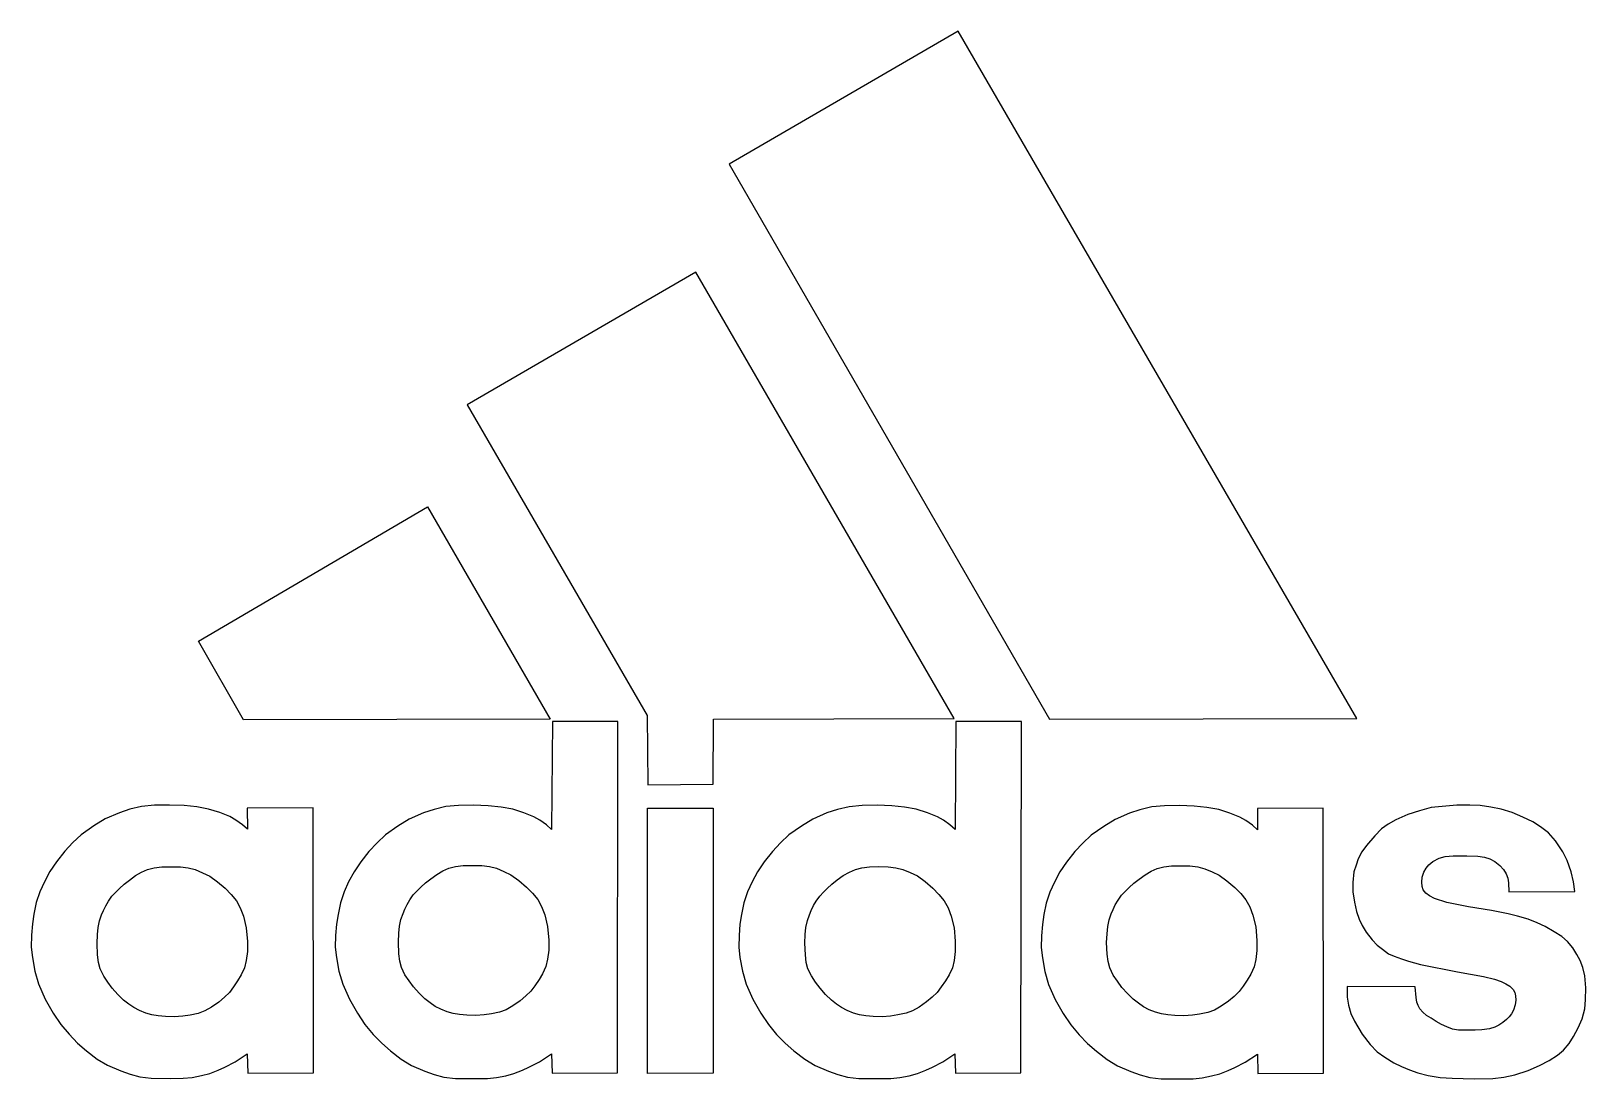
# Model space of a CAD drawing. Header units: centimetres. Extents: x -7.6 to 7.8, y -4.8 to 5.5.
import ezdxf

# ---------------------------------------------------------------- set-up
doc = ezdxf.new("R2010")
doc.units = ezdxf.units.CM
doc.header["$MEASUREMENT"] = 0
doc.layers.add('layer 1', color=7, linetype='Continuous')

msp = doc.modelspace()

# ---------------------------------------------------------------- linework, layer by layer
at = {"layer": 'layer 1', "color": 250}
for points, knots in [([(2.53501, -1.27959), (2.53501, -1.27959), (-0.6391, 4.21994), (-0.6391, 4.21994), (-0.6391, 4.21994), (-0.6391, 4.21994), (1.62957, 5.53638), (1.62957, 5.53638), (1.62957, 5.53638), (1.62957, 5.53638), (5.57796, -1.27367), (5.57796, -1.27367), (5.57796, -1.27367), (5.57796, -1.27367), (2.53501, -1.27959), (2.53501, -1.27959)], [0, 0, 0, 0, 0.2, 0.2, 0.2, 0.2, 0.4, 0.4, 0.4, 0.4, 0.6, 0.6, 0.6, 0.6, 1, 1, 1, 1]), ([(-1.44617, -1.92808), (-1.44617, -1.92808), (-1.45354, -1.24107), (-1.45354, -1.24107), (-1.45354, -1.24107), (-1.45354, -1.24107), (-3.2348, 1.83501), (-3.2348, 1.83501), (-3.2348, 1.83501), (-3.2348, 1.83501), (-0.97003, 3.14759), (-0.97003, 3.14759), (-0.97003, 3.14759), (-0.97003, 3.14759), (1.58961, -1.27367), (1.58961, -1.27367), (1.58961, -1.27367), (1.58961, -1.27367), (-0.79551, -1.27781), (-0.79551, -1.27781), (-0.79551, -1.27781), (-0.79551, -1.27781), (-0.79696, -1.9237), (-0.79696, -1.9237), (-0.79696, -1.9237), (-0.79696, -1.9237), (-1.44617, -1.92808), (-1.44617, -1.92808)], [0, 0, 0, 0, 0.125, 0.125, 0.125, 0.125, 0.25, 0.25, 0.25, 0.25, 0.375, 0.375, 0.375, 0.375, 0.5, 0.5, 0.5, 0.5, 0.625, 0.625, 0.625, 0.625, 0.75, 0.75, 0.75, 0.75, 1, 1, 1, 1]), ([(-5.45301, -1.2845), (-5.45301, -1.2845), (-2.41347, -1.27747), (-2.41347, -1.27747), (-2.41347, -1.27747), (-2.41347, -1.27747), (-3.6276, 0.82419), (-3.6276, 0.82419), (-3.6276, 0.82419), (-3.6276, 0.82419), (-5.8966, -0.5065), (-5.8966, -0.5065), (-5.8966, -0.5065), (-5.8966, -0.5065), (-5.45301, -1.2845), (-5.45301, -1.2845)], [0, 0, 0, 0, 0.2, 0.2, 0.2, 0.2, 0.4, 0.4, 0.4, 0.4, 0.6, 0.6, 0.6, 0.6, 1, 1, 1, 1]), ([(-2.39147, -1.30289), (-2.39147, -1.30289), (-1.74134, -1.30115), (-1.74134, -1.30115), (-1.74134, -1.30115), (-1.74134, -1.30115), (-1.74611, -4.7827), (-1.74611, -4.7827), (-1.74611, -4.7827), (-1.74611, -4.7827), (-2.39503, -4.78621), (-2.39503, -4.78621), (-2.39503, -4.78621), (-2.39503, -4.78621), (-2.40057, -4.59388), (-2.40057, -4.59388), (-2.40057, -4.59388), (-2.40057, -4.59388), (-2.52035, -4.67375), (-2.52035, -4.67375), (-2.52035, -4.67375), (-2.52035, -4.67375), (-2.62381, -4.72642), (-2.62381, -4.72642), (-2.62381, -4.72642), (-2.62381, -4.72642), (-2.68895, -4.75531), (-2.68895, -4.75531), (-2.68895, -4.75531), (-2.68895, -4.75531), (-2.77224, -4.7879), (-2.77224, -4.7879), (-2.77224, -4.7879), (-2.77224, -4.7879), (-2.85399, -4.81), (-2.85399, -4.81), (-2.85399, -4.81), (-2.85399, -4.81), (-2.94652, -4.82776), (-2.94652, -4.82776), (-2.94652, -4.82776), (-2.94652, -4.82776), (-3.03539, -4.83682), (-3.03539, -4.83682), (-3.03539, -4.83682), (-3.03539, -4.83682), (-3.16061, -4.83864), (-3.16061, -4.83864), (-3.16061, -4.83864), (-3.16061, -4.83864), (-3.3529, -4.83682), (-3.3529, -4.83682), (-3.3529, -4.83682), (-3.3529, -4.83682), (-3.46541, -4.82435), (-3.46541, -4.82435), (-3.46541, -4.82435), (-3.46541, -4.82435), (-3.5616, -4.79705), (-3.5616, -4.79705), (-3.5616, -4.79705), (-3.5616, -4.79705), (-3.65384, -4.76445), (-3.65384, -4.76445), (-3.65384, -4.76445), (-3.65384, -4.76445), (-3.78643, -4.70822), (-3.78643, -4.70822), (-3.78643, -4.70822), (-3.78643, -4.70822), (-3.88825, -4.6466), (-3.88825, -4.6466), (-3.88825, -4.6466), (-3.88825, -4.6466), (-3.99499, -4.56509), (-3.99499, -4.56509), (-3.99499, -4.56509), (-3.99499, -4.56509), (-4.08184, -4.48883), (-4.08184, -4.48883), (-4.08184, -4.48883), (-4.08184, -4.48883), (-4.16715, -4.40198), (-4.16715, -4.40198), (-4.16715, -4.40198), (-4.16715, -4.40198), (-4.2489, -4.30382), (-4.2489, -4.30382), (-4.2489, -4.30382), (-4.2489, -4.30382), (-4.32304, -4.19131), (-4.32304, -4.19131), (-4.32304, -4.19131), (-4.32304, -4.19131), (-4.40305, -4.05159), (-4.40305, -4.05159), (-4.40305, -4.05159), (-4.40305, -4.05159), (-4.46838, -3.90293), (-4.46838, -3.90293), (-4.46838, -3.90293), (-4.46838, -3.90293), (-4.5067, -3.77607), (-4.5067, -3.77607), (-4.5067, -3.77607), (-4.5067, -3.77607), (-4.53001, -3.64011), (-4.53001, -3.64011), (-4.53001, -3.64011), (-4.53001, -3.64011), (-4.54272, -3.53843), (-4.54272, -3.53843), (-4.54272, -3.53843), (-4.54272, -3.53843), (-4.53891, -3.42067), (-4.53891, -3.42067), (-4.53891, -3.42067), (-4.53891, -3.42067), (-4.53001, -3.30811), (-4.53001, -3.30811), (-4.53001, -3.30811), (-4.53001, -3.30811), (-4.51566, -3.21192), (-4.51566, -3.21192), (-4.51566, -3.21192), (-4.51566, -3.21192), (-4.49168, -3.09773), (-4.49168, -3.09773), (-4.49168, -3.09773), (-4.49168, -3.09773), (-4.45567, -2.98859), (-4.45567, -2.98859), (-4.45567, -2.98859), (-4.45567, -2.98859), (-4.41042, -2.891), (-4.41042, -2.891), (-4.41042, -2.891), (-4.41042, -2.891), (-4.35587, -2.78932), (-4.35587, -2.78932), (-4.35587, -2.78932), (-4.35587, -2.78932), (-4.29059, -2.69322), (-4.29059, -2.69322), (-4.29059, -2.69322), (-4.29059, -2.69322), (-4.20894, -2.58793), (-4.20894, -2.58793), (-4.20894, -2.58793), (-4.20894, -2.58793), (-4.12911, -2.50272), (-4.12911, -2.50272), (-4.12911, -2.50272), (-4.12911, -2.50272), (-4.04573, -2.42497), (-4.04573, -2.42497), (-4.04573, -2.42497), (-4.04573, -2.42497), (-3.92243, -2.33793), (-3.92243, -2.33793), (-3.92243, -2.33793), (-3.92243, -2.33793), (-3.81031, -2.26874), (-3.81031, -2.26874), (-3.81031, -2.26874), (-3.81031, -2.26874), (-3.66838, -2.20712), (-3.66838, -2.20712), (-3.66838, -2.20712), (-3.66838, -2.20712), (-3.56328, -2.17255), (-3.56328, -2.17255), (-3.56328, -2.17255), (-3.56328, -2.17255), (-3.44706, -2.14516), (-3.44706, -2.14516), (-3.44706, -2.14516), (-3.44706, -2.14516), (-3.32016, -2.13283), (-3.32016, -2.13283), (-3.32016, -2.13283), (-3.32016, -2.13283), (-3.17173, -2.13105), (-3.17173, -2.13105), (-3.17173, -2.13105), (-3.17173, -2.13105), (-3.02639, -2.13645), (-3.02639, -2.13645), (-3.02639, -2.13645), (-3.02639, -2.13645), (-2.89934, -2.14887), (-2.89934, -2.14887), (-2.89934, -2.14887), (-2.89934, -2.14887), (-2.78331, -2.17082), (-2.78331, -2.17082), (-2.78331, -2.17082), (-2.78331, -2.17082), (-2.67287, -2.20543), (-2.67287, -2.20543), (-2.67287, -2.20543), (-2.67287, -2.20543), (-2.5748, -2.24511), (-2.5748, -2.24511), (-2.5748, -2.24511), (-2.5748, -2.24511), (-2.51481, -2.27958), (-2.51481, -2.27958), (-2.51481, -2.27958), (-2.51481, -2.27958), (-2.44963, -2.32647), (-2.44963, -2.32647), (-2.44963, -2.32647), (-2.44963, -2.32647), (-2.39879, -2.37028), (-2.39879, -2.37028), (-2.39879, -2.37028), (-2.39879, -2.37028), (-2.39147, -1.30289), (-2.39147, -1.30289)], [0, 0, 0, 0, 0.01785714, 0.01785714, 0.01785714, 0.01785714, 0.03571429, 0.03571429, 0.03571429, 0.03571429, 0.05357143, 0.05357143, 0.05357143, 0.05357143, 0.07142857, 0.07142857, 0.07142857, 0.07142857, 0.08928571, 0.08928571, 0.08928571, 0.08928571, 0.10714286, 0.10714286, 0.10714286, 0.10714286, 0.125, 0.125, 0.125, 0.125, 0.14285714, 0.14285714, 0.14285714, 0.14285714, 0.16071429, 0.16071429, 0.16071429, 0.16071429, 0.17857143, 0.17857143, 0.17857143, 0.17857143, 0.19642857, 0.19642857, 0.19642857, 0.19642857, 0.21428571, 0.21428571, 0.21428571, 0.21428571, 0.23214286, 0.23214286, 0.23214286, 0.23214286, 0.25, 0.25, 0.25, 0.25, 0.26785714, 0.26785714, 0.26785714, 0.26785714, 0.28571429, 0.28571429, 0.28571429, 0.28571429, 0.30357143, 0.30357143, 0.30357143, 0.30357143, 0.32142857, 0.32142857, 0.32142857, 0.32142857, 0.33928571, 0.33928571, 0.33928571, 0.33928571, 0.35714286, 0.35714286, 0.35714286, 0.35714286, 0.375, 0.375, 0.375, 0.375, 0.39285714, 0.39285714, 0.39285714, 0.39285714, 0.41071429, 0.41071429, 0.41071429, 0.41071429, 0.42857143, 0.42857143, 0.42857143, 0.42857143, 0.44642857, 0.44642857, 0.44642857, 0.44642857, 0.46428571, 0.46428571, 0.46428571, 0.46428571, 0.48214286, 0.48214286, 0.48214286, 0.48214286, 0.5, 0.5, 0.5, 0.5, 0.51785714, 0.51785714, 0.51785714, 0.51785714, 0.53571429, 0.53571429, 0.53571429, 0.53571429, 0.55357143, 0.55357143, 0.55357143, 0.55357143, 0.57142857, 0.57142857, 0.57142857, 0.57142857, 0.58928571, 0.58928571, 0.58928571, 0.58928571, 0.60714286, 0.60714286, 0.60714286, 0.60714286, 0.625, 0.625, 0.625, 0.625, 0.64285714, 0.64285714, 0.64285714, 0.64285714, 0.66071429, 0.66071429, 0.66071429, 0.66071429, 0.67857143, 0.67857143, 0.67857143, 0.67857143, 0.69642857, 0.69642857, 0.69642857, 0.69642857, 0.71428571, 0.71428571, 0.71428571, 0.71428571, 0.73214286, 0.73214286, 0.73214286, 0.73214286, 0.75, 0.75, 0.75, 0.75, 0.76785714, 0.76785714, 0.76785714, 0.76785714, 0.78571429, 0.78571429, 0.78571429, 0.78571429, 0.80357143, 0.80357143, 0.80357143, 0.80357143, 0.82142857, 0.82142857, 0.82142857, 0.82142857, 0.83928571, 0.83928571, 0.83928571, 0.83928571, 0.85714286, 0.85714286, 0.85714286, 0.85714286, 0.875, 0.875, 0.875, 0.875, 0.89285714, 0.89285714, 0.89285714, 0.89285714, 0.91071429, 0.91071429, 0.91071429, 0.91071429, 0.92857143, 0.92857143, 0.92857143, 0.92857143, 0.94642857, 0.94642857, 0.94642857, 0.94642857, 0.96428571, 0.96428571, 0.96428571, 0.96428571, 1, 1, 1, 1]), ([(1.60589, -1.30303), (1.60589, -1.30303), (2.25611, -1.30115), (2.25611, -1.30115), (2.25611, -1.30115), (2.25611, -1.30115), (2.25183, -4.7827), (2.25183, -4.7827), (2.25183, -4.7827), (2.25183, -4.7827), (1.60232, -4.78621), (1.60232, -4.78621), (1.60232, -4.78621), (1.60232, -4.78621), (1.59659, -4.59407), (1.59659, -4.59407), (1.59659, -4.59407), (1.59659, -4.59407), (1.47715, -4.6739), (1.47715, -4.6739), (1.47715, -4.6739), (1.47715, -4.6739), (1.37402, -4.72642), (1.37402, -4.72642), (1.37402, -4.72642), (1.37402, -4.72642), (1.30831, -4.75559), (1.30831, -4.75559), (1.30831, -4.75559), (1.30831, -4.75559), (1.22507, -4.788), (1.22507, -4.788), (1.22507, -4.788), (1.22507, -4.788), (1.14342, -4.81), (1.14342, -4.81), (1.14342, -4.81), (1.14342, -4.81), (1.05074, -4.82791), (1.05074, -4.82791), (1.05074, -4.82791), (1.05074, -4.82791), (0.96201, -4.83691), (0.96201, -4.83691), (0.96201, -4.83691), (0.96201, -4.83691), (0.83694, -4.83879), (0.83694, -4.83879), (0.83694, -4.83879), (0.83694, -4.83879), (0.64451, -4.83691), (0.64451, -4.83691), (0.64451, -4.83691), (0.64451, -4.83691), (0.53233, -4.82435), (0.53233, -4.82435), (0.53233, -4.82435), (0.53233, -4.82435), (0.43619, -4.79714), (0.43619, -4.79714), (0.43619, -4.79714), (0.43619, -4.79714), (0.34351, -4.76445), (0.34351, -4.76445), (0.34351, -4.76445), (0.34351, -4.76445), (0.21107, -4.70822), (0.21107, -4.70822), (0.21107, -4.70822), (0.21107, -4.70822), (0.10987, -4.64684), (0.10987, -4.64684), (0.10987, -4.64684), (0.10987, -4.64684), (0.00256, -4.56509), (0.00256, -4.56509), (0.00256, -4.56509), (0.00256, -4.56509), (-0.08448, -4.48883), (-0.08448, -4.48883), (-0.08448, -4.48883), (-0.08448, -4.48883), (-0.16965, -4.40198), (-0.16965, -4.40198), (-0.16965, -4.40198), (-0.16965, -4.40198), (-0.2513, -4.30382), (-0.2513, -4.30382), (-0.2513, -4.30382), (-0.2513, -4.30382), (-0.32563, -4.19145), (-0.32563, -4.19145), (-0.32563, -4.19145), (-0.32563, -4.19145), (-0.40565, -4.05179), (-0.40565, -4.05179), (-0.40565, -4.05179), (-0.40565, -4.05179), (-0.47054, -3.90293), (-0.47054, -3.90293), (-0.47054, -3.90293), (-0.47054, -3.90293), (-0.50872, -3.77607), (-0.50872, -3.77607), (-0.50872, -3.77607), (-0.50872, -3.77607), (-0.53265, -3.64026), (-0.53265, -3.64026), (-0.53265, -3.64026), (-0.53265, -3.64026), (-0.54517, -3.53858), (-0.54517, -3.53858), (-0.54517, -3.53858), (-0.54517, -3.53858), (-0.54156, -3.42067), (-0.54156, -3.42067), (-0.54156, -3.42067), (-0.54156, -3.42067), (-0.53265, -3.30835), (-0.53265, -3.30835), (-0.53265, -3.30835), (-0.53265, -3.30835), (-0.51782, -3.21221), (-0.51782, -3.21221), (-0.51782, -3.21221), (-0.51782, -3.21221), (-0.49443, -3.09787), (-0.49443, -3.09787), (-0.49443, -3.09787), (-0.49443, -3.09787), (-0.45822, -2.98873), (-0.45822, -2.98873), (-0.45822, -2.98873), (-0.45822, -2.98873), (-0.41287, -2.891), (-0.41287, -2.891), (-0.41287, -2.891), (-0.41287, -2.891), (-0.35828, -2.78941), (-0.35828, -2.78941), (-0.35828, -2.78941), (-0.35828, -2.78941), (-0.29285, -2.69322), (-0.29285, -2.69322), (-0.29285, -2.69322), (-0.29285, -2.69322), (-0.21134, -2.58808), (-0.21134, -2.58808), (-0.21134, -2.58808), (-0.21134, -2.58808), (-0.13142, -2.50287), (-0.13142, -2.50287), (-0.13142, -2.50287), (-0.13142, -2.50287), (-0.04789, -2.42497), (-0.04789, -2.42497), (-0.04789, -2.42497), (-0.04789, -2.42497), (0.07535, -2.33802), (0.07535, -2.33802), (0.07535, -2.33802), (0.07535, -2.33802), (0.18772, -2.26874), (0.18772, -2.26874), (0.18772, -2.26874), (0.18772, -2.26874), (0.32926, -2.20726), (0.32926, -2.20726), (0.32926, -2.20726), (0.32926, -2.20726), (0.43436, -2.17294), (0.43436, -2.17294), (0.43436, -2.17294), (0.43436, -2.17294), (0.55005, -2.1455), (0.55005, -2.1455), (0.55005, -2.1455), (0.55005, -2.1455), (0.67715, -2.13283), (0.67715, -2.13283), (0.67715, -2.13283), (0.67715, -2.13283), (0.82625, -2.1311), (0.82625, -2.1311), (0.82625, -2.1311), (0.82625, -2.1311), (0.97111, -2.13645), (0.97111, -2.13645), (0.97111, -2.13645), (0.97111, -2.13645), (1.09797, -2.14901), (1.09797, -2.14901), (1.09797, -2.14901), (1.09797, -2.14901), (1.21419, -2.17116), (1.21419, -2.17116), (1.21419, -2.17116), (1.21419, -2.17116), (1.32506, -2.20543), (1.32506, -2.20543), (1.32506, -2.20543), (1.32506, -2.20543), (1.42284, -2.24525), (1.42284, -2.24525), (1.42284, -2.24525), (1.42284, -2.24525), (1.48273, -2.27967), (1.48273, -2.27967), (1.48273, -2.27967), (1.48273, -2.27967), (1.54811, -2.3268), (1.54811, -2.3268), (1.54811, -2.3268), (1.54811, -2.3268), (1.59847, -2.37047), (1.59847, -2.37047), (1.59847, -2.37047), (1.59847, -2.37047), (1.60589, -1.30303), (1.60589, -1.30303)], [0, 0, 0, 0, 0.01785714, 0.01785714, 0.01785714, 0.01785714, 0.03571429, 0.03571429, 0.03571429, 0.03571429, 0.05357143, 0.05357143, 0.05357143, 0.05357143, 0.07142857, 0.07142857, 0.07142857, 0.07142857, 0.08928571, 0.08928571, 0.08928571, 0.08928571, 0.10714286, 0.10714286, 0.10714286, 0.10714286, 0.125, 0.125, 0.125, 0.125, 0.14285714, 0.14285714, 0.14285714, 0.14285714, 0.16071429, 0.16071429, 0.16071429, 0.16071429, 0.17857143, 0.17857143, 0.17857143, 0.17857143, 0.19642857, 0.19642857, 0.19642857, 0.19642857, 0.21428571, 0.21428571, 0.21428571, 0.21428571, 0.23214286, 0.23214286, 0.23214286, 0.23214286, 0.25, 0.25, 0.25, 0.25, 0.26785714, 0.26785714, 0.26785714, 0.26785714, 0.28571429, 0.28571429, 0.28571429, 0.28571429, 0.30357143, 0.30357143, 0.30357143, 0.30357143, 0.32142857, 0.32142857, 0.32142857, 0.32142857, 0.33928571, 0.33928571, 0.33928571, 0.33928571, 0.35714286, 0.35714286, 0.35714286, 0.35714286, 0.375, 0.375, 0.375, 0.375, 0.39285714, 0.39285714, 0.39285714, 0.39285714, 0.41071429, 0.41071429, 0.41071429, 0.41071429, 0.42857143, 0.42857143, 0.42857143, 0.42857143, 0.44642857, 0.44642857, 0.44642857, 0.44642857, 0.46428571, 0.46428571, 0.46428571, 0.46428571, 0.48214286, 0.48214286, 0.48214286, 0.48214286, 0.5, 0.5, 0.5, 0.5, 0.51785714, 0.51785714, 0.51785714, 0.51785714, 0.53571429, 0.53571429, 0.53571429, 0.53571429, 0.55357143, 0.55357143, 0.55357143, 0.55357143, 0.57142857, 0.57142857, 0.57142857, 0.57142857, 0.58928571, 0.58928571, 0.58928571, 0.58928571, 0.60714286, 0.60714286, 0.60714286, 0.60714286, 0.625, 0.625, 0.625, 0.625, 0.64285714, 0.64285714, 0.64285714, 0.64285714, 0.66071429, 0.66071429, 0.66071429, 0.66071429, 0.67857143, 0.67857143, 0.67857143, 0.67857143, 0.69642857, 0.69642857, 0.69642857, 0.69642857, 0.71428571, 0.71428571, 0.71428571, 0.71428571, 0.73214286, 0.73214286, 0.73214286, 0.73214286, 0.75, 0.75, 0.75, 0.75, 0.76785714, 0.76785714, 0.76785714, 0.76785714, 0.78571429, 0.78571429, 0.78571429, 0.78571429, 0.80357143, 0.80357143, 0.80357143, 0.80357143, 0.82142857, 0.82142857, 0.82142857, 0.82142857, 0.83928571, 0.83928571, 0.83928571, 0.83928571, 0.85714286, 0.85714286, 0.85714286, 0.85714286, 0.875, 0.875, 0.875, 0.875, 0.89285714, 0.89285714, 0.89285714, 0.89285714, 0.91071429, 0.91071429, 0.91071429, 0.91071429, 0.92857143, 0.92857143, 0.92857143, 0.92857143, 0.94642857, 0.94642857, 0.94642857, 0.94642857, 0.96428571, 0.96428571, 0.96428571, 0.96428571, 1, 1, 1, 1]), ([(-5.41474, -2.15888), (-5.41474, -2.15888), (-4.76143, -2.15705), (-4.76143, -2.15705), (-4.76143, -2.15705), (-4.76143, -2.15705), (-4.75975, -4.78125), (-4.75975, -4.78125), (-4.75975, -4.78125), (-4.75975, -4.78125), (-5.40935, -4.78487), (-5.40935, -4.78487), (-5.40935, -4.78487), (-5.40935, -4.78487), (-5.41474, -4.59287), (-5.41474, -4.59287), (-5.41474, -4.59287), (-5.41474, -4.59287), (-5.53442, -4.67279), (-5.53442, -4.67279), (-5.53442, -4.67279), (-5.53442, -4.67279), (-5.63731, -4.72531), (-5.63731, -4.72531), (-5.63731, -4.72531), (-5.63731, -4.72531), (-5.70317, -4.7542), (-5.70317, -4.7542), (-5.70317, -4.7542), (-5.70317, -4.7542), (-5.78655, -4.78689), (-5.78655, -4.78689), (-5.78655, -4.78689), (-5.78655, -4.78689), (-5.86796, -4.80865), (-5.86796, -4.80865), (-5.86796, -4.80865), (-5.86796, -4.80865), (-5.96059, -4.82651), (-5.96059, -4.82651), (-5.96059, -4.82651), (-5.96059, -4.82651), (-6.04922, -4.8358), (-6.04922, -4.8358), (-6.04922, -4.8358), (-6.04922, -4.8358), (-6.17459, -4.83763), (-6.17459, -4.83763), (-6.17459, -4.83763), (-6.17459, -4.83763), (-6.36692, -4.8358), (-6.36692, -4.8358), (-6.36692, -4.8358), (-6.36692, -4.8358), (-6.47909, -4.823), (-6.47909, -4.823), (-6.47909, -4.823), (-6.47909, -4.823), (-6.57557, -4.79594), (-6.57557, -4.79594), (-6.57557, -4.79594), (-6.57557, -4.79594), (-6.66806, -4.7633), (-6.66806, -4.7633), (-6.66806, -4.7633), (-6.66806, -4.7633), (-6.80036, -4.70673), (-6.80036, -4.70673), (-6.80036, -4.70673), (-6.80036, -4.70673), (-6.90184, -4.64525), (-6.90184, -4.64525), (-6.90184, -4.64525), (-6.90184, -4.64525), (-7.00901, -4.56374), (-7.00901, -4.56374), (-7.00901, -4.56374), (-7.00901, -4.56374), (-7.09586, -4.48734), (-7.09586, -4.48734), (-7.09586, -4.48734), (-7.09586, -4.48734), (-7.18108, -4.40025), (-7.18108, -4.40025), (-7.18108, -4.40025), (-7.18108, -4.40025), (-7.26273, -4.30266), (-7.26273, -4.30266), (-7.26273, -4.30266), (-7.26273, -4.30266), (-7.3374, -4.18996), (-7.3374, -4.18996), (-7.3374, -4.18996), (-7.3374, -4.18996), (-7.41717, -4.05058), (-7.41717, -4.05058), (-7.41717, -4.05058), (-7.41717, -4.05058), (-7.48216, -3.90158), (-7.48216, -3.90158), (-7.48216, -3.90158), (-7.48216, -3.90158), (-7.52034, -3.77453), (-7.52034, -3.77453), (-7.52034, -3.77453), (-7.52034, -3.77453), (-7.54393, -3.63871), (-7.54393, -3.63871), (-7.54393, -3.63871), (-7.54393, -3.63871), (-7.55669, -3.53728), (-7.55669, -3.53728), (-7.55669, -3.53728), (-7.55669, -3.53728), (-7.55327, -3.41937), (-7.55327, -3.41937), (-7.55327, -3.41937), (-7.55327, -3.41937), (-7.54393, -3.30667), (-7.54393, -3.30667), (-7.54393, -3.30667), (-7.54393, -3.30667), (-7.52939, -3.21081), (-7.52939, -3.21081), (-7.52939, -3.21081), (-7.52939, -3.21081), (-7.50619, -3.09623), (-7.50619, -3.09623), (-7.50619, -3.09623), (-7.50619, -3.09623), (-7.46984, -2.98762), (-7.46984, -2.98762), (-7.46984, -2.98762), (-7.46984, -2.98762), (-7.42444, -2.88946), (-7.42444, -2.88946), (-7.42444, -2.88946), (-7.42444, -2.88946), (-7.36989, -2.78821), (-7.36989, -2.78821), (-7.36989, -2.78821), (-7.36989, -2.78821), (-7.30461, -2.69188), (-7.30461, -2.69188), (-7.30461, -2.69188), (-7.30461, -2.69188), (-7.22296, -2.58678), (-7.22296, -2.58678), (-7.22296, -2.58678), (-7.22296, -2.58678), (-7.14309, -2.50161), (-7.14309, -2.50161), (-7.14309, -2.50161), (-7.14309, -2.50161), (-7.05951, -2.42357), (-7.05951, -2.42357), (-7.05951, -2.42357), (-7.05951, -2.42357), (-6.93622, -2.33663), (-6.93622, -2.33663), (-6.93622, -2.33663), (-6.93622, -2.33663), (-6.82385, -2.26744), (-6.82385, -2.26744), (-6.82385, -2.26744), (-6.82385, -2.26744), (-6.68216, -2.20601), (-6.68216, -2.20601), (-6.68216, -2.20601), (-6.68216, -2.20601), (-6.57721, -2.1714), (-6.57721, -2.1714), (-6.57721, -2.1714), (-6.57721, -2.1714), (-6.46133, -2.14405), (-6.46133, -2.14405), (-6.46133, -2.14405), (-6.46133, -2.14405), (-6.33433, -2.13149), (-6.33433, -2.13149), (-6.33433, -2.13149), (-6.33433, -2.13149), (-6.18537, -2.12956), (-6.18537, -2.12956), (-6.18537, -2.12956), (-6.18537, -2.12956), (-6.04036, -2.135), (-6.04036, -2.135), (-6.04036, -2.135), (-6.04036, -2.135), (-5.91345, -2.14776), (-5.91345, -2.14776), (-5.91345, -2.14776), (-5.91345, -2.14776), (-5.79724, -2.16976), (-5.79724, -2.16976), (-5.79724, -2.16976), (-5.79724, -2.16976), (-5.68646, -2.20404), (-5.68646, -2.20404), (-5.68646, -2.20404), (-5.68646, -2.20404), (-5.58878, -2.24414), (-5.58878, -2.24414), (-5.58878, -2.24414), (-5.58878, -2.24414), (-5.52888, -2.27856), (-5.52888, -2.27856), (-5.52888, -2.27856), (-5.52888, -2.27856), (-5.4636, -2.32574), (-5.4636, -2.32574), (-5.4636, -2.32574), (-5.4636, -2.32574), (-5.41276, -2.36917), (-5.41276, -2.36917), (-5.41276, -2.36917), (-5.41276, -2.36917), (-5.41474, -2.15888), (-5.41474, -2.15888)], [0, 0, 0, 0, 0.01785714, 0.01785714, 0.01785714, 0.01785714, 0.03571429, 0.03571429, 0.03571429, 0.03571429, 0.05357143, 0.05357143, 0.05357143, 0.05357143, 0.07142857, 0.07142857, 0.07142857, 0.07142857, 0.08928571, 0.08928571, 0.08928571, 0.08928571, 0.10714286, 0.10714286, 0.10714286, 0.10714286, 0.125, 0.125, 0.125, 0.125, 0.14285714, 0.14285714, 0.14285714, 0.14285714, 0.16071429, 0.16071429, 0.16071429, 0.16071429, 0.17857143, 0.17857143, 0.17857143, 0.17857143, 0.19642857, 0.19642857, 0.19642857, 0.19642857, 0.21428571, 0.21428571, 0.21428571, 0.21428571, 0.23214286, 0.23214286, 0.23214286, 0.23214286, 0.25, 0.25, 0.25, 0.25, 0.26785714, 0.26785714, 0.26785714, 0.26785714, 0.28571429, 0.28571429, 0.28571429, 0.28571429, 0.30357143, 0.30357143, 0.30357143, 0.30357143, 0.32142857, 0.32142857, 0.32142857, 0.32142857, 0.33928571, 0.33928571, 0.33928571, 0.33928571, 0.35714286, 0.35714286, 0.35714286, 0.35714286, 0.375, 0.375, 0.375, 0.375, 0.39285714, 0.39285714, 0.39285714, 0.39285714, 0.41071429, 0.41071429, 0.41071429, 0.41071429, 0.42857143, 0.42857143, 0.42857143, 0.42857143, 0.44642857, 0.44642857, 0.44642857, 0.44642857, 0.46428571, 0.46428571, 0.46428571, 0.46428571, 0.48214286, 0.48214286, 0.48214286, 0.48214286, 0.5, 0.5, 0.5, 0.5, 0.51785714, 0.51785714, 0.51785714, 0.51785714, 0.53571429, 0.53571429, 0.53571429, 0.53571429, 0.55357143, 0.55357143, 0.55357143, 0.55357143, 0.57142857, 0.57142857, 0.57142857, 0.57142857, 0.58928571, 0.58928571, 0.58928571, 0.58928571, 0.60714286, 0.60714286, 0.60714286, 0.60714286, 0.625, 0.625, 0.625, 0.625, 0.64285714, 0.64285714, 0.64285714, 0.64285714, 0.66071429, 0.66071429, 0.66071429, 0.66071429, 0.67857143, 0.67857143, 0.67857143, 0.67857143, 0.69642857, 0.69642857, 0.69642857, 0.69642857, 0.71428571, 0.71428571, 0.71428571, 0.71428571, 0.73214286, 0.73214286, 0.73214286, 0.73214286, 0.75, 0.75, 0.75, 0.75, 0.76785714, 0.76785714, 0.76785714, 0.76785714, 0.78571429, 0.78571429, 0.78571429, 0.78571429, 0.80357143, 0.80357143, 0.80357143, 0.80357143, 0.82142857, 0.82142857, 0.82142857, 0.82142857, 0.83928571, 0.83928571, 0.83928571, 0.83928571, 0.85714286, 0.85714286, 0.85714286, 0.85714286, 0.875, 0.875, 0.875, 0.875, 0.89285714, 0.89285714, 0.89285714, 0.89285714, 0.91071429, 0.91071429, 0.91071429, 0.91071429, 0.92857143, 0.92857143, 0.92857143, 0.92857143, 0.94642857, 0.94642857, 0.94642857, 0.94642857, 0.96428571, 0.96428571, 0.96428571, 0.96428571, 1, 1, 1, 1]), ([(4.59357, -2.16278), (4.59357, -2.16278), (5.2465, -2.16114), (5.2465, -2.16114), (5.2465, -2.16114), (5.2465, -2.16114), (5.24832, -4.78588), (5.24832, -4.78588), (5.24832, -4.78588), (5.24832, -4.78588), (4.59906, -4.78954), (4.59906, -4.78954), (4.59906, -4.78954), (4.59906, -4.78954), (4.59357, -4.59686), (4.59357, -4.59686), (4.59357, -4.59686), (4.59357, -4.59686), (4.47403, -4.67674), (4.47403, -4.67674), (4.47403, -4.67674), (4.47403, -4.67674), (4.37048, -4.72936), (4.37048, -4.72936), (4.37048, -4.72936), (4.37048, -4.72936), (4.3052, -4.75844), (4.3052, -4.75844), (4.3052, -4.75844), (4.3052, -4.75844), (4.22176, -4.79127), (4.22176, -4.79127), (4.22176, -4.79127), (4.22176, -4.79127), (4.1403, -4.81289), (4.1403, -4.81289), (4.1403, -4.81289), (4.1403, -4.81289), (4.04777, -4.83104), (4.04777, -4.83104), (4.04777, -4.83104), (4.04777, -4.83104), (3.95895, -4.83999), (3.95895, -4.83999), (3.95895, -4.83999), (3.95895, -4.83999), (3.83382, -4.84177), (3.83382, -4.84177), (3.83382, -4.84177), (3.83382, -4.84177), (3.6411, -4.83999), (3.6411, -4.83999), (3.6411, -4.83999), (3.6411, -4.83999), (3.52878, -4.82762), (3.52878, -4.82762), (3.52878, -4.82762), (3.52878, -4.82762), (3.43264, -4.80008), (3.43264, -4.80008), (3.43264, -4.80008), (3.43264, -4.80008), (3.34025, -4.76744), (3.34025, -4.76744), (3.34025, -4.76744), (3.34025, -4.76744), (3.208, -4.71125), (3.208, -4.71125), (3.208, -4.71125), (3.208, -4.71125), (3.10623, -4.64953), (3.10623, -4.64953), (3.10623, -4.64953), (3.10623, -4.64953), (2.9994, -4.56827), (2.9994, -4.56827), (2.9994, -4.56827), (2.9994, -4.56827), (2.91226, -4.49201), (2.91226, -4.49201), (2.91226, -4.49201), (2.91226, -4.49201), (2.82705, -4.40487), (2.82705, -4.40487), (2.82705, -4.40487), (2.82705, -4.40487), (2.7453, -4.30666), (2.7453, -4.30666), (2.7453, -4.30666), (2.7453, -4.30666), (2.67091, -4.19453), (2.67091, -4.19453), (2.67091, -4.19453), (2.67091, -4.19453), (2.59104, -4.05448), (2.59104, -4.05448), (2.59104, -4.05448), (2.59104, -4.05448), (2.52576, -3.90605), (2.52576, -3.90605), (2.52576, -3.90605), (2.52576, -3.90605), (2.48792, -3.7792), (2.48792, -3.7792), (2.48792, -3.7792), (2.48792, -3.7792), (2.46419, -3.64314), (2.46419, -3.64314), (2.46419, -3.64314), (2.46419, -3.64314), (2.45157, -3.54147), (2.45157, -3.54147), (2.45157, -3.54147), (2.45157, -3.54147), (2.45513, -3.42347), (2.45513, -3.42347), (2.45513, -3.42347), (2.45513, -3.42347), (2.46419, -3.31129), (2.46419, -3.31129), (2.46419, -3.31129), (2.46419, -3.31129), (2.47868, -3.21481), (2.47868, -3.21481), (2.47868, -3.21481), (2.47868, -3.21481), (2.50232, -3.10071), (2.50232, -3.10071), (2.50232, -3.10071), (2.50232, -3.10071), (2.53862, -2.99205), (2.53862, -2.99205), (2.53862, -2.99205), (2.53862, -2.99205), (2.58387, -2.89408), (2.58387, -2.89408), (2.58387, -2.89408), (2.58387, -2.89408), (2.63823, -2.7924), (2.63823, -2.7924), (2.63823, -2.7924), (2.63823, -2.7924), (2.70365, -2.69635), (2.70365, -2.69635), (2.70365, -2.69635), (2.70365, -2.69635), (2.7853, -2.59106), (2.7853, -2.59106), (2.7853, -2.59106), (2.7853, -2.59106), (2.86503, -2.50575), (2.86503, -2.50575), (2.86503, -2.50575), (2.86503, -2.50575), (2.94851, -2.42786), (2.94851, -2.42786), (2.94851, -2.42786), (2.94851, -2.42786), (3.07176, -2.34072), (3.07176, -2.34072), (3.07176, -2.34072), (3.07176, -2.34072), (3.18413, -2.27197), (3.18413, -2.27197), (3.18413, -2.27197), (3.18413, -2.27197), (3.32572, -2.21025), (3.32572, -2.21025), (3.32572, -2.21025), (3.32572, -2.21025), (3.43081, -2.17568), (3.43081, -2.17568), (3.43081, -2.17568), (3.43081, -2.17568), (3.54713, -2.14858), (3.54713, -2.14858), (3.54713, -2.14858), (3.54713, -2.14858), (3.67423, -2.13592), (3.67423, -2.13592), (3.67423, -2.13592), (3.67423, -2.13592), (3.82265, -2.13389), (3.82265, -2.13389), (3.82265, -2.13389), (3.82265, -2.13389), (3.96795, -2.13948), (3.96795, -2.13948), (3.96795, -2.13948), (3.96795, -2.13948), (4.09471, -2.15219), (4.09471, -2.15219), (4.09471, -2.15219), (4.09471, -2.15219), (4.21112, -2.1739), (4.21112, -2.1739), (4.21112, -2.1739), (4.21112, -2.1739), (4.32142, -2.20832), (4.32142, -2.20832), (4.32142, -2.20832), (4.32142, -2.20832), (4.41958, -2.24819), (4.41958, -2.24819), (4.41958, -2.24819), (4.41958, -2.24819), (4.47914, -2.28256), (4.47914, -2.28256), (4.47914, -2.28256), (4.47914, -2.28256), (4.5448, -2.32964), (4.5448, -2.32964), (4.5448, -2.32964), (4.5448, -2.32964), (4.59545, -2.37341), (4.59545, -2.37341), (4.59545, -2.37341), (4.59545, -2.37341), (4.59357, -2.16278), (4.59357, -2.16278)], [0, 0, 0, 0, 0.01785714, 0.01785714, 0.01785714, 0.01785714, 0.03571429, 0.03571429, 0.03571429, 0.03571429, 0.05357143, 0.05357143, 0.05357143, 0.05357143, 0.07142857, 0.07142857, 0.07142857, 0.07142857, 0.08928571, 0.08928571, 0.08928571, 0.08928571, 0.10714286, 0.10714286, 0.10714286, 0.10714286, 0.125, 0.125, 0.125, 0.125, 0.14285714, 0.14285714, 0.14285714, 0.14285714, 0.16071429, 0.16071429, 0.16071429, 0.16071429, 0.17857143, 0.17857143, 0.17857143, 0.17857143, 0.19642857, 0.19642857, 0.19642857, 0.19642857, 0.21428571, 0.21428571, 0.21428571, 0.21428571, 0.23214286, 0.23214286, 0.23214286, 0.23214286, 0.25, 0.25, 0.25, 0.25, 0.26785714, 0.26785714, 0.26785714, 0.26785714, 0.28571429, 0.28571429, 0.28571429, 0.28571429, 0.30357143, 0.30357143, 0.30357143, 0.30357143, 0.32142857, 0.32142857, 0.32142857, 0.32142857, 0.33928571, 0.33928571, 0.33928571, 0.33928571, 0.35714286, 0.35714286, 0.35714286, 0.35714286, 0.375, 0.375, 0.375, 0.375, 0.39285714, 0.39285714, 0.39285714, 0.39285714, 0.41071429, 0.41071429, 0.41071429, 0.41071429, 0.42857143, 0.42857143, 0.42857143, 0.42857143, 0.44642857, 0.44642857, 0.44642857, 0.44642857, 0.46428571, 0.46428571, 0.46428571, 0.46428571, 0.48214286, 0.48214286, 0.48214286, 0.48214286, 0.5, 0.5, 0.5, 0.5, 0.51785714, 0.51785714, 0.51785714, 0.51785714, 0.53571429, 0.53571429, 0.53571429, 0.53571429, 0.55357143, 0.55357143, 0.55357143, 0.55357143, 0.57142857, 0.57142857, 0.57142857, 0.57142857, 0.58928571, 0.58928571, 0.58928571, 0.58928571, 0.60714286, 0.60714286, 0.60714286, 0.60714286, 0.625, 0.625, 0.625, 0.625, 0.64285714, 0.64285714, 0.64285714, 0.64285714, 0.66071429, 0.66071429, 0.66071429, 0.66071429, 0.67857143, 0.67857143, 0.67857143, 0.67857143, 0.69642857, 0.69642857, 0.69642857, 0.69642857, 0.71428571, 0.71428571, 0.71428571, 0.71428571, 0.73214286, 0.73214286, 0.73214286, 0.73214286, 0.75, 0.75, 0.75, 0.75, 0.76785714, 0.76785714, 0.76785714, 0.76785714, 0.78571429, 0.78571429, 0.78571429, 0.78571429, 0.80357143, 0.80357143, 0.80357143, 0.80357143, 0.82142857, 0.82142857, 0.82142857, 0.82142857, 0.83928571, 0.83928571, 0.83928571, 0.83928571, 0.85714286, 0.85714286, 0.85714286, 0.85714286, 0.875, 0.875, 0.875, 0.875, 0.89285714, 0.89285714, 0.89285714, 0.89285714, 0.91071429, 0.91071429, 0.91071429, 0.91071429, 0.92857143, 0.92857143, 0.92857143, 0.92857143, 0.94642857, 0.94642857, 0.94642857, 0.94642857, 0.96428571, 0.96428571, 0.96428571, 0.96428571, 1, 1, 1, 1]), ([(7.08548, -2.9882), (7.08548, -2.9882), (7.08365, -2.89942), (7.08365, -2.89942), (7.08365, -2.89942), (7.08365, -2.89942), (7.07658, -2.85239), (7.07658, -2.85239), (7.07658, -2.85239), (7.07658, -2.85239), (7.06035, -2.8107), (7.06035, -2.8107), (7.06035, -2.8107), (7.06035, -2.8107), (7.03301, -2.76891), (7.03301, -2.76891), (7.03301, -2.76891), (7.03301, -2.76891), (6.99656, -2.72904), (6.99656, -2.72904), (6.99656, -2.72904), (6.99656, -2.72904), (6.94779, -2.68923), (6.94779, -2.68923), (6.94779, -2.68923), (6.94779, -2.68923), (6.89729, -2.66179), (6.89729, -2.66179), (6.89729, -2.66179), (6.89729, -2.66179), (6.84611, -2.64725), (6.84611, -2.64725), (6.84611, -2.64725), (6.84611, -2.64725), (6.77736, -2.63632), (6.77736, -2.63632), (6.77736, -2.63632), (6.77736, -2.63632), (6.66841, -2.63285), (6.66841, -2.63285), (6.66841, -2.63285), (6.66841, -2.63285), (6.53414, -2.63093), (6.53414, -2.63093), (6.53414, -2.63093), (6.53414, -2.63093), (6.45615, -2.64008), (6.45615, -2.64008), (6.45615, -2.64008), (6.45615, -2.64008), (6.39636, -2.65452), (6.39636, -2.65452), (6.39636, -2.65452), (6.39636, -2.65452), (6.33117, -2.6873), (6.33117, -2.6873), (6.33117, -2.6873), (6.33117, -2.6873), (6.29285, -2.72163), (6.29285, -2.72163), (6.29285, -2.72163), (6.29285, -2.72163), (6.26771, -2.756), (6.26771, -2.756), (6.26771, -2.756), (6.26771, -2.756), (6.2421, -2.79418), (6.2421, -2.79418), (6.2421, -2.79418), (6.2421, -2.79418), (6.22781, -2.84488), (6.22781, -2.84488), (6.22781, -2.84488), (6.22781, -2.84488), (6.22405, -2.8923), (6.22405, -2.8923), (6.22405, -2.8923), (6.22405, -2.8923), (6.22593, -2.93751), (6.22593, -2.93751), (6.22593, -2.93751), (6.22593, -2.93751), (6.23671, -2.96822), (6.23671, -2.96822), (6.23671, -2.96822), (6.23671, -2.96822), (6.26208, -3.00101), (6.26208, -3.00101), (6.26208, -3.00101), (6.26208, -3.00101), (6.29853, -3.03003), (6.29853, -3.03003), (6.29853, -3.03003), (6.29853, -3.03003), (6.34759, -3.05531), (6.34759, -3.05531), (6.34759, -3.05531), (6.34759, -3.05531), (6.47252, -3.09532), (6.47252, -3.09532), (6.47252, -3.09532), (6.47252, -3.09532), (6.68493, -3.13884), (6.68493, -3.13884), (6.68493, -3.13884), (6.68493, -3.13884), (6.91318, -3.175), (6.91318, -3.175), (6.91318, -3.175), (6.91318, -3.175), (7.07836, -3.20576), (7.07836, -3.20576), (7.07836, -3.20576), (7.07836, -3.20576), (7.17055, -3.22959), (7.17055, -3.22959), (7.17055, -3.22959), (7.17055, -3.22959), (7.27613, -3.26016), (7.27613, -3.26016), (7.27613, -3.26016), (7.27613, -3.26016), (7.36673, -3.29463), (7.36673, -3.29463), (7.36673, -3.29463), (7.36673, -3.29463), (7.44497, -3.33103), (7.44497, -3.33103), (7.44497, -3.33103), (7.44497, -3.33103), (7.53553, -3.3837), (7.53553, -3.3837), (7.53553, -3.3837), (7.53553, -3.3837), (7.60991, -3.43237), (7.60991, -3.43237), (7.60991, -3.43237), (7.60991, -3.43237), (7.66585, -3.48162), (7.66585, -3.48162), (7.66585, -3.48162), (7.66585, -3.48162), (7.72054, -3.54305), (7.72054, -3.54305), (7.72054, -3.54305), (7.72054, -3.54305), (7.76021, -3.61079), (7.76021, -3.61079), (7.76021, -3.61079), (7.76021, -3.61079), (7.79102, -3.67015), (7.79102, -3.67015), (7.79102, -3.67015), (7.79102, -3.67015), (7.81861, -3.73933), (7.81861, -3.73933), (7.81861, -3.73933), (7.81861, -3.73933), (7.83999, -3.82094), (7.83999, -3.82094), (7.83999, -3.82094), (7.83999, -3.82094), (7.84923, -3.94048), (7.84923, -3.94048), (7.84923, -3.94048), (7.84923, -3.94048), (7.84528, -4.06011), (7.84528, -4.06011), (7.84528, -4.06011), (7.84528, -4.06011), (7.83825, -4.1473), (7.83825, -4.1473), (7.83825, -4.1473), (7.83825, -4.1473), (7.81125, -4.24537), (7.81125, -4.24537), (7.81125, -4.24537), (7.81125, -4.24537), (7.77316, -4.33757), (7.77316, -4.33757), (7.77316, -4.33757), (7.77316, -4.33757), (7.72593, -4.42278), (7.72593, -4.42278), (7.72593, -4.42278), (7.72593, -4.42278), (7.68439, -4.49201), (7.68439, -4.49201), (7.68439, -4.49201), (7.68439, -4.49201), (7.62782, -4.55883), (7.62782, -4.55883), (7.62782, -4.55883), (7.62782, -4.55883), (7.56822, -4.60611), (7.56822, -4.60611), (7.56822, -4.60611), (7.56822, -4.60611), (7.48666, -4.66066), (7.48666, -4.66066), (7.48666, -4.66066), (7.48666, -4.66066), (7.39042, -4.70972), (7.39042, -4.70972), (7.39042, -4.70972), (7.39042, -4.70972), (7.27613, -4.76012), (7.27613, -4.76012), (7.27613, -4.76012), (7.27613, -4.76012), (7.14557, -4.80191), (7.14557, -4.80191), (7.14557, -4.80191), (7.14557, -4.80191), (7.03657, -4.82406), (7.03657, -4.82406), (7.03657, -4.82406), (7.03657, -4.82406), (6.92593, -4.83648), (6.92593, -4.83648), (6.92593, -4.83648), (6.92593, -4.83648), (6.7428, -4.83999), (6.7428, -4.83999), (6.7428, -4.83999), (6.7428, -4.83999), (6.52365, -4.83479), (6.52365, -4.83479), (6.52365, -4.83479), (6.52365, -4.83479), (6.40377, -4.82762), (6.40377, -4.82762), (6.40377, -4.82762), (6.40377, -4.82762), (6.28548, -4.80937), (6.28548, -4.80937), (6.28548, -4.80937), (6.28548, -4.80937), (6.1826, -4.78025), (6.1826, -4.78025), (6.1826, -4.78025), (6.1826, -4.78025), (6.10085, -4.7529), (6.10085, -4.7529), (6.10085, -4.7529), (6.10085, -4.7529), (6.02122, -4.72011), (6.02122, -4.72011), (6.02122, -4.72011), (6.02122, -4.72011), (5.9465, -4.6841), (5.9465, -4.6841), (5.9465, -4.6841), (5.9465, -4.6841), (5.85768, -4.62797), (5.85768, -4.62797), (5.85768, -4.62797), (5.85768, -4.62797), (5.77949, -4.57361), (5.77949, -4.57361), (5.77949, -4.57361), (5.77949, -4.57361), (5.71272, -4.50275), (5.71272, -4.50275), (5.71272, -4.50275), (5.71272, -4.50275), (5.63097, -4.3977), (5.63097, -4.3977), (5.63097, -4.3977), (5.63097, -4.3977), (5.55495, -4.27055), (5.55495, -4.27055), (5.55495, -4.27055), (5.55495, -4.27055), (5.52034, -4.19453), (5.52034, -4.19453), (5.52034, -4.19453), (5.52034, -4.19453), (5.49848, -4.11288), (5.49848, -4.11288), (5.49848, -4.11288), (5.49848, -4.11288), (5.48403, -4.03133), (5.48403, -4.03133), (5.48403, -4.03133), (5.48403, -4.03133), (5.48216, -3.92777), (5.48216, -3.92777), (5.48216, -3.92777), (5.48216, -3.92777), (6.15684, -3.93138), (6.15684, -3.93138), (6.15684, -3.93138), (6.15684, -3.93138), (6.16604, -4.03667), (6.16604, -4.03667), (6.16604, -4.03667), (6.16604, -4.03667), (6.17514, -4.08033), (6.17514, -4.08033), (6.17514, -4.08033), (6.17514, -4.08033), (6.18611, -4.11471), (6.18611, -4.11471), (6.18611, -4.11471), (6.18611, -4.11471), (6.20229, -4.14908), (6.20229, -4.14908), (6.20229, -4.14908), (6.20229, -4.14908), (6.23324, -4.18158), (6.23324, -4.18158), (6.23324, -4.18158), (6.23324, -4.18158), (6.26945, -4.21234), (6.26945, -4.21234), (6.26945, -4.21234), (6.26945, -4.21234), (6.3148, -4.24167), (6.3148, -4.24167), (6.3148, -4.24167), (6.3148, -4.24167), (6.36559, -4.27253), (6.36559, -4.27253), (6.36559, -4.27253), (6.36559, -4.27253), (6.41975, -4.3031), (6.41975, -4.3031), (6.41975, -4.3031), (6.41975, -4.3031), (6.47252, -4.32702), (6.47252, -4.32702), (6.47252, -4.32702), (6.47252, -4.32702), (6.52875, -4.34849), (6.52875, -4.34849), (6.52875, -4.34849), (6.52875, -4.34849), (6.58652, -4.35759), (6.58652, -4.35759), (6.58652, -4.35759), (6.58652, -4.35759), (6.66471, -4.35957), (6.66471, -4.35957), (6.66471, -4.35957), (6.66471, -4.35957), (6.75185, -4.35957), (6.75185, -4.35957), (6.75185, -4.35957), (6.75185, -4.35957), (6.81727, -4.35601), (6.81727, -4.35601), (6.81727, -4.35601), (6.81727, -4.35601), (6.89353, -4.34469), (6.89353, -4.34469), (6.89353, -4.34469), (6.89353, -4.34469), (6.94596, -4.33049), (6.94596, -4.33049), (6.94596, -4.33049), (6.94596, -4.33049), (6.98602, -4.30853), (6.98602, -4.30853), (6.98602, -4.30853), (6.98602, -4.30853), (7.02766, -4.28345), (7.02766, -4.28345), (7.02766, -4.28345), (7.02766, -4.28345), (7.06406, -4.25409), (7.06406, -4.25409), (7.06406, -4.25409), (7.06406, -4.25409), (7.08731, -4.22871), (7.08731, -4.22871), (7.08731, -4.22871), (7.08731, -4.22871), (7.11105, -4.198), (7.11105, -4.198), (7.11105, -4.198), (7.11105, -4.198), (7.13276, -4.16011), (7.13276, -4.16011), (7.13276, -4.16011), (7.13276, -4.16011), (7.14913, -4.10917), (7.14913, -4.10917), (7.14913, -4.10917), (7.14913, -4.10917), (7.15471, -4.0619), (7.15471, -4.0619), (7.15471, -4.0619), (7.15471, -4.0619), (7.1511, -4.0203), (7.1511, -4.0203), (7.1511, -4.0203), (7.1511, -4.0203), (7.14373, -3.98766), (7.14373, -3.98766), (7.14373, -3.98766), (7.14373, -3.98766), (7.12722, -3.95685), (7.12722, -3.95685), (7.12722, -3.95685), (7.12722, -3.95685), (7.09472, -3.92228), (7.09472, -3.92228), (7.09472, -3.92228), (7.09472, -3.92228), (7.05486, -3.89898), (7.05486, -3.89898), (7.05486, -3.89898), (7.05486, -3.89898), (7.0111, -3.87698), (7.0111, -3.87698), (7.0111, -3.87698), (7.0111, -3.87698), (6.9424, -3.85526), (6.9424, -3.85526), (6.9424, -3.85526), (6.9424, -3.85526), (6.83518, -3.82633), (6.83518, -3.82633), (6.83518, -3.82633), (6.83518, -3.82633), (6.57776, -3.78112), (6.57776, -3.78112), (6.57776, -3.78112), (6.57776, -3.78112), (6.20961, -3.70838), (6.20961, -3.70838), (6.20961, -3.70838), (6.20961, -3.70838), (6.09156, -3.67728), (6.09156, -3.67728), (6.09156, -3.67728), (6.09156, -3.67728), (6.02276, -3.65402), (6.02276, -3.65402), (6.02276, -3.65402), (6.02276, -3.65402), (5.94838, -3.62663), (5.94838, -3.62663), (5.94838, -3.62663), (5.94838, -3.62663), (5.89412, -3.6015), (5.89412, -3.6015), (5.89412, -3.6015), (5.89412, -3.6015), (5.83235, -3.55764), (5.83235, -3.55764), (5.83235, -3.55764), (5.83235, -3.55764), (5.77949, -3.51787), (5.77949, -3.51787), (5.77949, -3.51787), (5.77949, -3.51787), (5.73265, -3.46333), (5.73265, -3.46333), (5.73265, -3.46333), (5.73265, -3.46333), (5.67295, -3.38899), (5.67295, -3.38899), (5.67295, -3.38899), (5.67295, -3.38899), (5.63294, -3.32217), (5.63294, -3.32217), (5.63294, -3.32217), (5.63294, -3.32217), (5.60203, -3.25862), (5.60203, -3.25862), (5.60203, -3.25862), (5.60203, -3.25862), (5.57642, -3.18227), (5.57642, -3.18227), (5.57642, -3.18227), (5.57642, -3.18227), (5.55495, -3.09156), (5.55495, -3.09156), (5.55495, -3.09156), (5.55495, -3.09156), (5.53849, -2.9882), (5.53849, -2.9882), (5.53849, -2.9882), (5.53849, -2.9882), (5.53849, -2.89764), (5.53849, -2.89764), (5.53849, -2.89764), (5.53849, -2.89764), (5.55129, -2.7924), (5.55129, -2.7924), (5.55129, -2.7924), (5.55129, -2.7924), (5.57276, -2.7236), (5.57276, -2.7236), (5.57276, -2.7236), (5.57276, -2.7236), (5.59111, -2.66347), (5.59111, -2.66347), (5.59111, -2.66347), (5.59111, -2.66347), (5.62919, -2.59299), (5.62919, -2.59299), (5.62919, -2.59299), (5.62919, -2.59299), (5.67468, -2.53127), (5.67468, -2.53127), (5.67468, -2.53127), (5.67468, -2.53127), (5.75643, -2.43373), (5.75643, -2.43373), (5.75643, -2.43373), (5.75643, -2.43373), (5.82542, -2.36436), (5.82542, -2.36436), (5.82542, -2.36436), (5.82542, -2.36436), (5.89085, -2.31732), (5.89085, -2.31732), (5.89085, -2.31732), (5.89085, -2.31732), (5.96711, -2.27731), (5.96711, -2.27731), (5.96711, -2.27731), (5.96711, -2.27731), (6.08366, -2.22253), (6.08366, -2.22253), (6.08366, -2.22253), (6.08366, -2.22253), (6.19993, -2.18632), (6.19993, -2.18632), (6.19993, -2.18632), (6.19993, -2.18632), (6.31624, -2.15383), (6.31624, -2.15383), (6.31624, -2.15383), (6.31624, -2.15383), (6.42524, -2.14256), (6.42524, -2.14256), (6.42524, -2.14256), (6.42524, -2.14256), (6.57073, -2.13163), (6.57073, -2.13163), (6.57073, -2.13163), (6.57073, -2.13163), (6.69788, -2.13163), (6.69788, -2.13163), (6.69788, -2.13163), (6.69788, -2.13163), (6.79989, -2.13519), (6.79989, -2.13519), (6.79989, -2.13519), (6.79989, -2.13519), (6.90634, -2.15127), (6.90634, -2.15127), (6.90634, -2.15127), (6.90634, -2.15127), (7.00932, -2.16928), (7.00932, -2.16928), (7.00932, -2.16928), (7.00932, -2.16928), (7.11966, -2.20442), (7.11966, -2.20442), (7.11966, -2.20442), (7.11966, -2.20442), (7.22539, -2.24987), (7.22539, -2.24987), (7.22539, -2.24987), (7.22539, -2.24987), (7.32321, -2.2972), (7.32321, -2.2972), (7.32321, -2.2972), (7.32321, -2.2972), (7.39774, -2.34428), (7.39774, -2.34428), (7.39774, -2.34428), (7.39774, -2.34428), (7.47742, -2.4061), (7.47742, -2.4061), (7.47742, -2.4061), (7.47742, -2.4061), (7.54795, -2.48399), (7.54795, -2.48399), (7.54795, -2.48399), (7.54795, -2.48399), (7.62069, -2.59299), (7.62069, -2.59299), (7.62069, -2.59299), (7.62069, -2.59299), (7.66243, -2.67998), (7.66243, -2.67998), (7.66243, -2.67998), (7.66243, -2.67998), (7.70408, -2.7924), (7.70408, -2.7924), (7.70408, -2.7924), (7.70408, -2.7924), (7.72776, -2.89037), (7.72776, -2.89037), (7.72776, -2.89037), (7.72776, -2.89037), (7.73874, -2.98493), (7.73874, -2.98493), (7.73874, -2.98493), (7.73874, -2.98493), (7.08548, -2.9882), (7.08548, -2.9882)], [0, 0, 0, 0, 0.00653595, 0.00653595, 0.00653595, 0.00653595, 0.0130719, 0.0130719, 0.0130719, 0.0130719, 0.01960784, 0.01960784, 0.01960784, 0.01960784, 0.02614379, 0.02614379, 0.02614379, 0.02614379, 0.03267974, 0.03267974, 0.03267974, 0.03267974, 0.03921569, 0.03921569, 0.03921569, 0.03921569, 0.04575163, 0.04575163, 0.04575163, 0.04575163, 0.05228758, 0.05228758, 0.05228758, 0.05228758, 0.05882353, 0.05882353, 0.05882353, 0.05882353, 0.06535948, 0.06535948, 0.06535948, 0.06535948, 0.07189542, 0.07189542, 0.07189542, 0.07189542, 0.07843137, 0.07843137, 0.07843137, 0.07843137, 0.08496732, 0.08496732, 0.08496732, 0.08496732, 0.09150327, 0.09150327, 0.09150327, 0.09150327, 0.09803922, 0.09803922, 0.09803922, 0.09803922, 0.10457516, 0.10457516, 0.10457516, 0.10457516, 0.11111111, 0.11111111, 0.11111111, 0.11111111, 0.11764706, 0.11764706, 0.11764706, 0.11764706, 0.12418301, 0.12418301, 0.12418301, 0.12418301, 0.13071895, 0.13071895, 0.13071895, 0.13071895, 0.1372549, 0.1372549, 0.1372549, 0.1372549, 0.14379085, 0.14379085, 0.14379085, 0.14379085, 0.1503268, 0.1503268, 0.1503268, 0.1503268, 0.15686275, 0.15686275, 0.15686275, 0.15686275, 0.16339869, 0.16339869, 0.16339869, 0.16339869, 0.16993464, 0.16993464, 0.16993464, 0.16993464, 0.17647059, 0.17647059, 0.17647059, 0.17647059, 0.18300654, 0.18300654, 0.18300654, 0.18300654, 0.18954248, 0.18954248, 0.18954248, 0.18954248, 0.19607843, 0.19607843, 0.19607843, 0.19607843, 0.20261438, 0.20261438, 0.20261438, 0.20261438, 0.20915033, 0.20915033, 0.20915033, 0.20915033, 0.21568627, 0.21568627, 0.21568627, 0.21568627, 0.22222222, 0.22222222, 0.22222222, 0.22222222, 0.22875817, 0.22875817, 0.22875817, 0.22875817, 0.23529412, 0.23529412, 0.23529412, 0.23529412, 0.24183007, 0.24183007, 0.24183007, 0.24183007, 0.24836601, 0.24836601, 0.24836601, 0.24836601, 0.25490196, 0.25490196, 0.25490196, 0.25490196, 0.26143791, 0.26143791, 0.26143791, 0.26143791, 0.26797386, 0.26797386, 0.26797386, 0.26797386, 0.2745098, 0.2745098, 0.2745098, 0.2745098, 0.28104575, 0.28104575, 0.28104575, 0.28104575, 0.2875817, 0.2875817, 0.2875817, 0.2875817, 0.29411765, 0.29411765, 0.29411765, 0.29411765, 0.30065359, 0.30065359, 0.30065359, 0.30065359, 0.30718954, 0.30718954, 0.30718954, 0.30718954, 0.31372549, 0.31372549, 0.31372549, 0.31372549, 0.32026144, 0.32026144, 0.32026144, 0.32026144, 0.32679739, 0.32679739, 0.32679739, 0.32679739, 0.33333333, 0.33333333, 0.33333333, 0.33333333, 0.33986928, 0.33986928, 0.33986928, 0.33986928, 0.34640523, 0.34640523, 0.34640523, 0.34640523, 0.35294118, 0.35294118, 0.35294118, 0.35294118, 0.35947712, 0.35947712, 0.35947712, 0.35947712, 0.36601307, 0.36601307, 0.36601307, 0.36601307, 0.37254902, 0.37254902, 0.37254902, 0.37254902, 0.37908497, 0.37908497, 0.37908497, 0.37908497, 0.38562092, 0.38562092, 0.38562092, 0.38562092, 0.39215686, 0.39215686, 0.39215686, 0.39215686, 0.39869281, 0.39869281, 0.39869281, 0.39869281, 0.40522876, 0.40522876, 0.40522876, 0.40522876, 0.41176471, 0.41176471, 0.41176471, 0.41176471, 0.41830065, 0.41830065, 0.41830065, 0.41830065, 0.4248366, 0.4248366, 0.4248366, 0.4248366, 0.43137255, 0.43137255, 0.43137255, 0.43137255, 0.4379085, 0.4379085, 0.4379085, 0.4379085, 0.44444444, 0.44444444, 0.44444444, 0.44444444, 0.45098039, 0.45098039, 0.45098039, 0.45098039, 0.45751634, 0.45751634, 0.45751634, 0.45751634, 0.46405229, 0.46405229, 0.46405229, 0.46405229, 0.47058824, 0.47058824, 0.47058824, 0.47058824, 0.47712418, 0.47712418, 0.47712418, 0.47712418, 0.48366013, 0.48366013, 0.48366013, 0.48366013, 0.49019608, 0.49019608, 0.49019608, 0.49019608, 0.49673203, 0.49673203, 0.49673203, 0.49673203, 0.50326797, 0.50326797, 0.50326797, 0.50326797, 0.50980392, 0.50980392, 0.50980392, 0.50980392, 0.51633987, 0.51633987, 0.51633987, 0.51633987, 0.52287582, 0.52287582, 0.52287582, 0.52287582, 0.52941176, 0.52941176, 0.52941176, 0.52941176, 0.53594771, 0.53594771, 0.53594771, 0.53594771, 0.54248366, 0.54248366, 0.54248366, 0.54248366, 0.54901961, 0.54901961, 0.54901961, 0.54901961, 0.55555556, 0.55555556, 0.55555556, 0.55555556, 0.5620915, 0.5620915, 0.5620915, 0.5620915, 0.56862745, 0.56862745, 0.56862745, 0.56862745, 0.5751634, 0.5751634, 0.5751634, 0.5751634, 0.58169935, 0.58169935, 0.58169935, 0.58169935, 0.58823529, 0.58823529, 0.58823529, 0.58823529, 0.59477124, 0.59477124, 0.59477124, 0.59477124, 0.60130719, 0.60130719, 0.60130719, 0.60130719, 0.60784314, 0.60784314, 0.60784314, 0.60784314, 0.61437908, 0.61437908, 0.61437908, 0.61437908, 0.62091503, 0.62091503, 0.62091503, 0.62091503, 0.62745098, 0.62745098, 0.62745098, 0.62745098, 0.63398693, 0.63398693, 0.63398693, 0.63398693, 0.64052288, 0.64052288, 0.64052288, 0.64052288, 0.64705882, 0.64705882, 0.64705882, 0.64705882, 0.65359477, 0.65359477, 0.65359477, 0.65359477, 0.66013072, 0.66013072, 0.66013072, 0.66013072, 0.66666667, 0.66666667, 0.66666667, 0.66666667, 0.67320261, 0.67320261, 0.67320261, 0.67320261, 0.67973856, 0.67973856, 0.67973856, 0.67973856, 0.68627451, 0.68627451, 0.68627451, 0.68627451, 0.69281046, 0.69281046, 0.69281046, 0.69281046, 0.69934641, 0.69934641, 0.69934641, 0.69934641, 0.70588235, 0.70588235, 0.70588235, 0.70588235, 0.7124183, 0.7124183, 0.7124183, 0.7124183, 0.71895425, 0.71895425, 0.71895425, 0.71895425, 0.7254902, 0.7254902, 0.7254902, 0.7254902, 0.73202614, 0.73202614, 0.73202614, 0.73202614, 0.73856209, 0.73856209, 0.73856209, 0.73856209, 0.74509804, 0.74509804, 0.74509804, 0.74509804, 0.75163399, 0.75163399, 0.75163399, 0.75163399, 0.75816993, 0.75816993, 0.75816993, 0.75816993, 0.76470588, 0.76470588, 0.76470588, 0.76470588, 0.77124183, 0.77124183, 0.77124183, 0.77124183, 0.77777778, 0.77777778, 0.77777778, 0.77777778, 0.78431373, 0.78431373, 0.78431373, 0.78431373, 0.79084967, 0.79084967, 0.79084967, 0.79084967, 0.79738562, 0.79738562, 0.79738562, 0.79738562, 0.80392157, 0.80392157, 0.80392157, 0.80392157, 0.81045752, 0.81045752, 0.81045752, 0.81045752, 0.81699346, 0.81699346, 0.81699346, 0.81699346, 0.82352941, 0.82352941, 0.82352941, 0.82352941, 0.83006536, 0.83006536, 0.83006536, 0.83006536, 0.83660131, 0.83660131, 0.83660131, 0.83660131, 0.84313725, 0.84313725, 0.84313725, 0.84313725, 0.8496732, 0.8496732, 0.8496732, 0.8496732, 0.85620915, 0.85620915, 0.85620915, 0.85620915, 0.8627451, 0.8627451, 0.8627451, 0.8627451, 0.86928105, 0.86928105, 0.86928105, 0.86928105, 0.87581699, 0.87581699, 0.87581699, 0.87581699, 0.88235294, 0.88235294, 0.88235294, 0.88235294, 0.88888889, 0.88888889, 0.88888889, 0.88888889, 0.89542484, 0.89542484, 0.89542484, 0.89542484, 0.90196078, 0.90196078, 0.90196078, 0.90196078, 0.90849673, 0.90849673, 0.90849673, 0.90849673, 0.91503268, 0.91503268, 0.91503268, 0.91503268, 0.92156863, 0.92156863, 0.92156863, 0.92156863, 0.92810458, 0.92810458, 0.92810458, 0.92810458, 0.93464052, 0.93464052, 0.93464052, 0.93464052, 0.94117647, 0.94117647, 0.94117647, 0.94117647, 0.94771242, 0.94771242, 0.94771242, 0.94771242, 0.95424837, 0.95424837, 0.95424837, 0.95424837, 0.96078431, 0.96078431, 0.96078431, 0.96078431, 0.96732026, 0.96732026, 0.96732026, 0.96732026, 0.97385621, 0.97385621, 0.97385621, 0.97385621, 0.98039216, 0.98039216, 0.98039216, 0.98039216, 0.9869281, 0.9869281, 0.9869281, 0.9869281, 1, 1, 1, 1]), ([(-1.44978, -2.16114), (-1.44978, -2.16114), (-1.44978, -4.78776), (-1.44978, -4.78776), (-1.44978, -4.78776), (-1.44978, -4.78776), (-0.79888, -4.78588), (-0.79888, -4.78588), (-0.79888, -4.78588), (-0.79888, -4.78588), (-0.79806, -2.16095), (-0.79806, -2.16095), (-0.79806, -2.16095), (-0.79806, -2.16095), (-1.44978, -2.16114), (-1.44978, -2.16114)], [0, 0, 0, 0, 0.2, 0.2, 0.2, 0.2, 0.4, 0.4, 0.4, 0.4, 0.6, 0.6, 0.6, 0.6, 1, 1, 1, 1]), ([(-6.52156, -2.82846), (-6.52156, -2.82846), (-6.58164, -2.87222), (-6.58164, -2.87222), (-6.58164, -2.87222), (-6.58164, -2.87222), (-6.63445, -2.91228), (-6.63445, -2.91228), (-6.63445, -2.91228), (-6.63445, -2.91228), (-6.68159, -2.9558), (-6.68159, -2.9558), (-6.68159, -2.9558), (-6.68159, -2.9558), (-6.71769, -2.99205), (-6.71769, -2.99205), (-6.71769, -2.99205), (-6.71769, -2.99205), (-6.75558, -3.03196), (-6.75558, -3.03196), (-6.75558, -3.03196), (-6.75558, -3.03196), (-6.79025, -3.08083), (-6.79025, -3.08083), (-6.79025, -3.08083), (-6.79025, -3.08083), (-6.81764, -3.12618), (-6.81764, -3.12618), (-6.81764, -3.12618), (-6.81764, -3.12618), (-6.83926, -3.17341), (-6.83926, -3.17341), (-6.83926, -3.17341), (-6.83926, -3.17341), (-6.8576, -3.21688), (-6.8576, -3.21688), (-6.8576, -3.21688), (-6.8576, -3.21688), (-6.87734, -3.27518), (-6.87734, -3.27518), (-6.87734, -3.27518), (-6.87734, -3.27518), (-6.89202, -3.34205), (-6.89202, -3.34205), (-6.89202, -3.34205), (-6.89202, -3.34205), (-6.89934, -3.41268), (-6.89934, -3.41268), (-6.89934, -3.41268), (-6.89934, -3.41268), (-6.90271, -3.49977), (-6.90271, -3.49977), (-6.90271, -3.49977), (-6.90271, -3.49977), (-6.89761, -3.6144), (-6.89761, -3.6144), (-6.89761, -3.6144), (-6.89761, -3.6144), (-6.88836, -3.68874), (-6.88836, -3.68874), (-6.88836, -3.68874), (-6.88836, -3.68874), (-6.87161, -3.75181), (-6.87161, -3.75181), (-6.87161, -3.75181), (-6.87161, -3.75181), (-6.83733, -3.82286), (-6.83733, -3.82286), (-6.83733, -3.82286), (-6.83733, -3.82286), (-6.79564, -3.88429), (-6.79564, -3.88429), (-6.79564, -3.88429), (-6.79564, -3.88429), (-6.75212, -3.94433), (-6.75212, -3.94433), (-6.75212, -3.94433), (-6.75212, -3.94433), (-6.69791, -4.0059), (-6.69791, -4.0059), (-6.69791, -4.0059), (-6.69791, -4.0059), (-6.6399, -4.06223), (-6.6399, -4.06223), (-6.6399, -4.06223), (-6.6399, -4.06223), (-6.58876, -4.10214), (-6.58876, -4.10214), (-6.58876, -4.10214), (-6.58876, -4.10214), (-6.53812, -4.13628), (-6.53812, -4.13628), (-6.53812, -4.13628), (-6.53812, -4.13628), (-6.48208, -4.16545), (-6.48208, -4.16545), (-6.48208, -4.16545), (-6.48208, -4.16545), (-6.42026, -4.19097), (-6.42026, -4.19097), (-6.42026, -4.19097), (-6.42026, -4.19097), (-6.36042, -4.20719), (-6.36042, -4.20719), (-6.36042, -4.20719), (-6.36042, -4.20719), (-6.29711, -4.21822), (-6.29711, -4.21822), (-6.29711, -4.21822), (-6.29711, -4.21822), (-6.22629, -4.22361), (-6.22629, -4.22361), (-6.22629, -4.22361), (-6.22629, -4.22361), (-6.13747, -4.22727), (-6.13747, -4.22727), (-6.13747, -4.22727), (-6.13747, -4.22727), (-6.05399, -4.22), (-6.05399, -4.22), (-6.05399, -4.22), (-6.05399, -4.22), (-5.98148, -4.20897), (-5.98148, -4.20897), (-5.98148, -4.20897), (-5.98148, -4.20897), (-5.89988, -4.19275), (-5.89988, -4.19275), (-5.89988, -4.19275), (-5.89988, -4.19275), (-5.83623, -4.16916), (-5.83623, -4.16916), (-5.83623, -4.16916), (-5.83623, -4.16916), (-5.76931, -4.13084), (-5.76931, -4.13084), (-5.76931, -4.13084), (-5.76931, -4.13084), (-5.69647, -4.08033), (-5.69647, -4.08033), (-5.69647, -4.08033), (-5.69647, -4.08033), (-5.64034, -4.03315), (-5.64034, -4.03315), (-5.64034, -4.03315), (-5.64034, -4.03315), (-5.59152, -3.98631), (-5.59152, -3.98631), (-5.59152, -3.98631), (-5.59152, -3.98631), (-5.55156, -3.93157), (-5.55156, -3.93157), (-5.55156, -3.93157), (-5.55156, -3.93157), (-5.51011, -3.87163), (-5.51011, -3.87163), (-5.51011, -3.87163), (-5.51011, -3.87163), (-5.474, -3.81266), (-5.474, -3.81266), (-5.474, -3.81266), (-5.474, -3.81266), (-5.44093, -3.74126), (-5.44093, -3.74126), (-5.44093, -3.74126), (-5.44093, -3.74126), (-5.42446, -3.66857), (-5.42446, -3.66857), (-5.42446, -3.66857), (-5.42446, -3.66857), (-5.41354, -3.57969), (-5.41354, -3.57969), (-5.41354, -3.57969), (-5.41354, -3.57969), (-5.41354, -3.48023), (-5.41354, -3.48023), (-5.41354, -3.48023), (-5.41354, -3.48023), (-5.42446, -3.34581), (-5.42446, -3.34581), (-5.42446, -3.34581), (-5.42446, -3.34581), (-5.45349, -3.22978), (-5.45349, -3.22978), (-5.45349, -3.22978), (-5.45349, -3.22978), (-5.4844, -3.14832), (-5.4844, -3.14832), (-5.4844, -3.14832), (-5.4844, -3.14832), (-5.52277, -3.07727), (-5.52277, -3.07727), (-5.52277, -3.07727), (-5.52277, -3.07727), (-5.57491, -3.01574), (-5.57491, -3.01574), (-5.57491, -3.01574), (-5.57491, -3.01574), (-5.63307, -2.95387), (-5.63307, -2.95387), (-5.63307, -2.95387), (-5.63307, -2.95387), (-5.71106, -2.88869), (-5.71106, -2.88869), (-5.71106, -2.88869), (-5.71106, -2.88869), (-5.78727, -2.83231), (-5.78727, -2.83231), (-5.78727, -2.83231), (-5.78727, -2.83231), (-5.85814, -2.79981), (-5.85814, -2.79981), (-5.85814, -2.79981), (-5.85814, -2.79981), (-5.93074, -2.76905), (-5.93074, -2.76905), (-5.93074, -2.76905), (-5.93074, -2.76905), (-6.00112, -2.75075), (-6.00112, -2.75075), (-6.00112, -2.75075), (-6.00112, -2.75075), (-6.07734, -2.74166), (-6.07734, -2.74166), (-6.07734, -2.74166), (-6.07734, -2.74166), (-6.17545, -2.74002), (-6.17545, -2.74002), (-6.17545, -2.74002), (-6.17545, -2.74002), (-6.26091, -2.74166), (-6.26091, -2.74166), (-6.26091, -2.74166), (-6.26091, -2.74166), (-6.33678, -2.75075), (-6.33678, -2.75075), (-6.33678, -2.75075), (-6.33678, -2.75075), (-6.40226, -2.76741), (-6.40226, -2.76741), (-6.40226, -2.76741), (-6.40226, -2.76741), (-6.462, -2.79442), (-6.462, -2.79442), (-6.462, -2.79442), (-6.462, -2.79442), (-6.52156, -2.82846), (-6.52156, -2.82846)], [0, 0, 0, 0, 0.01587302, 0.01587302, 0.01587302, 0.01587302, 0.03174603, 0.03174603, 0.03174603, 0.03174603, 0.04761905, 0.04761905, 0.04761905, 0.04761905, 0.06349206, 0.06349206, 0.06349206, 0.06349206, 0.07936508, 0.07936508, 0.07936508, 0.07936508, 0.0952381, 0.0952381, 0.0952381, 0.0952381, 0.11111111, 0.11111111, 0.11111111, 0.11111111, 0.12698413, 0.12698413, 0.12698413, 0.12698413, 0.14285714, 0.14285714, 0.14285714, 0.14285714, 0.15873016, 0.15873016, 0.15873016, 0.15873016, 0.17460317, 0.17460317, 0.17460317, 0.17460317, 0.19047619, 0.19047619, 0.19047619, 0.19047619, 0.20634921, 0.20634921, 0.20634921, 0.20634921, 0.22222222, 0.22222222, 0.22222222, 0.22222222, 0.23809524, 0.23809524, 0.23809524, 0.23809524, 0.25396825, 0.25396825, 0.25396825, 0.25396825, 0.26984127, 0.26984127, 0.26984127, 0.26984127, 0.28571429, 0.28571429, 0.28571429, 0.28571429, 0.3015873, 0.3015873, 0.3015873, 0.3015873, 0.31746032, 0.31746032, 0.31746032, 0.31746032, 0.33333333, 0.33333333, 0.33333333, 0.33333333, 0.34920635, 0.34920635, 0.34920635, 0.34920635, 0.36507937, 0.36507937, 0.36507937, 0.36507937, 0.38095238, 0.38095238, 0.38095238, 0.38095238, 0.3968254, 0.3968254, 0.3968254, 0.3968254, 0.41269841, 0.41269841, 0.41269841, 0.41269841, 0.42857143, 0.42857143, 0.42857143, 0.42857143, 0.44444444, 0.44444444, 0.44444444, 0.44444444, 0.46031746, 0.46031746, 0.46031746, 0.46031746, 0.47619048, 0.47619048, 0.47619048, 0.47619048, 0.49206349, 0.49206349, 0.49206349, 0.49206349, 0.50793651, 0.50793651, 0.50793651, 0.50793651, 0.52380952, 0.52380952, 0.52380952, 0.52380952, 0.53968254, 0.53968254, 0.53968254, 0.53968254, 0.55555556, 0.55555556, 0.55555556, 0.55555556, 0.57142857, 0.57142857, 0.57142857, 0.57142857, 0.58730159, 0.58730159, 0.58730159, 0.58730159, 0.6031746, 0.6031746, 0.6031746, 0.6031746, 0.61904762, 0.61904762, 0.61904762, 0.61904762, 0.63492063, 0.63492063, 0.63492063, 0.63492063, 0.65079365, 0.65079365, 0.65079365, 0.65079365, 0.66666667, 0.66666667, 0.66666667, 0.66666667, 0.68253968, 0.68253968, 0.68253968, 0.68253968, 0.6984127, 0.6984127, 0.6984127, 0.6984127, 0.71428571, 0.71428571, 0.71428571, 0.71428571, 0.73015873, 0.73015873, 0.73015873, 0.73015873, 0.74603175, 0.74603175, 0.74603175, 0.74603175, 0.76190476, 0.76190476, 0.76190476, 0.76190476, 0.77777778, 0.77777778, 0.77777778, 0.77777778, 0.79365079, 0.79365079, 0.79365079, 0.79365079, 0.80952381, 0.80952381, 0.80952381, 0.80952381, 0.82539683, 0.82539683, 0.82539683, 0.82539683, 0.84126984, 0.84126984, 0.84126984, 0.84126984, 0.85714286, 0.85714286, 0.85714286, 0.85714286, 0.87301587, 0.87301587, 0.87301587, 0.87301587, 0.88888889, 0.88888889, 0.88888889, 0.88888889, 0.9047619, 0.9047619, 0.9047619, 0.9047619, 0.92063492, 0.92063492, 0.92063492, 0.92063492, 0.93650794, 0.93650794, 0.93650794, 0.93650794, 0.95238095, 0.95238095, 0.95238095, 0.95238095, 0.96825397, 0.96825397, 0.96825397, 0.96825397, 1, 1, 1, 1]), ([(-3.53546, -2.81575), (-3.53546, -2.81575), (-3.59617, -2.85956), (-3.59617, -2.85956), (-3.59617, -2.85956), (-3.59617, -2.85956), (-3.6484, -2.89942), (-3.6484, -2.89942), (-3.6484, -2.89942), (-3.6484, -2.89942), (-3.69568, -2.94304), (-3.69568, -2.94304), (-3.69568, -2.94304), (-3.69568, -2.94304), (-3.73188, -2.97944), (-3.73188, -2.97944), (-3.73188, -2.97944), (-3.73188, -2.97944), (-3.77001, -3.0193), (-3.77001, -3.0193), (-3.77001, -3.0193), (-3.77001, -3.0193), (-3.80487, -3.06817), (-3.80487, -3.06817), (-3.80487, -3.06817), (-3.80487, -3.06817), (-3.83178, -3.11376), (-3.83178, -3.11376), (-3.83178, -3.11376), (-3.83178, -3.11376), (-3.85364, -3.1608), (-3.85364, -3.1608), (-3.85364, -3.1608), (-3.85364, -3.1608), (-3.87155, -3.20412), (-3.87155, -3.20412), (-3.87155, -3.20412), (-3.87155, -3.20412), (-3.89196, -3.26223), (-3.89196, -3.26223), (-3.89196, -3.26223), (-3.89196, -3.26223), (-3.90626, -3.3292), (-3.90626, -3.3292), (-3.90626, -3.3292), (-3.90626, -3.3292), (-3.91348, -3.40002), (-3.91348, -3.40002), (-3.91348, -3.40002), (-3.91348, -3.40002), (-3.9169, -3.48726), (-3.9169, -3.48726), (-3.9169, -3.48726), (-3.9169, -3.48726), (-3.9116, -3.6015), (-3.9116, -3.6015), (-3.9116, -3.6015), (-3.9116, -3.6015), (-3.9026, -3.67564), (-3.9026, -3.67564), (-3.9026, -3.67564), (-3.9026, -3.67564), (-3.88662, -3.73933), (-3.88662, -3.73933), (-3.88662, -3.73933), (-3.88662, -3.73933), (-3.85195, -3.80991), (-3.85195, -3.80991), (-3.85195, -3.80991), (-3.85195, -3.80991), (-3.81031, -3.87163), (-3.81031, -3.87163), (-3.81031, -3.87163), (-3.81031, -3.87163), (-3.76659, -3.93138), (-3.76659, -3.93138), (-3.76659, -3.93138), (-3.76659, -3.93138), (-3.71224, -3.99319), (-3.71224, -3.99319), (-3.71224, -3.99319), (-3.71224, -3.99319), (-3.65384, -4.04914), (-3.65384, -4.04914), (-3.65384, -4.04914), (-3.65384, -4.04914), (-3.60334, -4.08919), (-3.60334, -4.08919), (-3.60334, -4.08919), (-3.60334, -4.08919), (-3.55264, -4.12376), (-3.55264, -4.12376), (-3.55264, -4.12376), (-3.55264, -4.12376), (-3.49632, -4.15279), (-3.49632, -4.15279), (-3.49632, -4.15279), (-3.49632, -4.15279), (-3.43479, -4.17807), (-3.43479, -4.17807), (-3.43479, -4.17807), (-3.43479, -4.17807), (-3.37471, -4.19453), (-3.37471, -4.19453), (-3.37471, -4.19453), (-3.37471, -4.19453), (-3.3112, -4.20551), (-3.3112, -4.20551), (-3.3112, -4.20551), (-3.3112, -4.20551), (-3.24043, -4.21066), (-3.24043, -4.21066), (-3.24043, -4.21066), (-3.24043, -4.21066), (-3.15156, -4.21432), (-3.15156, -4.21432), (-3.15156, -4.21432), (-3.15156, -4.21432), (-3.06808, -4.20719), (-3.06808, -4.20719), (-3.06808, -4.20719), (-3.06808, -4.20719), (-2.99577, -4.19631), (-2.99577, -4.19631), (-2.99577, -4.19631), (-2.99577, -4.19631), (-2.91412, -4.17985), (-2.91412, -4.17985), (-2.91412, -4.17985), (-2.91412, -4.17985), (-2.85061, -4.15669), (-2.85061, -4.15669), (-2.85061, -4.15669), (-2.85061, -4.15669), (-2.78331, -4.11837), (-2.78331, -4.11837), (-2.78331, -4.11837), (-2.78331, -4.11837), (-2.71095, -4.06758), (-2.71095, -4.06758), (-2.71095, -4.06758), (-2.71095, -4.06758), (-2.65462, -4.0203), (-2.65462, -4.0203), (-2.65462, -4.0203), (-2.65462, -4.0203), (-2.60556, -3.97302), (-2.60556, -3.97302), (-2.60556, -3.97302), (-2.60556, -3.97302), (-2.56565, -3.91857), (-2.56565, -3.91857), (-2.56565, -3.91857), (-2.56565, -3.91857), (-2.52396, -3.85887), (-2.52396, -3.85887), (-2.52396, -3.85887), (-2.52396, -3.85887), (-2.48814, -3.79985), (-2.48814, -3.79985), (-2.48814, -3.79985), (-2.48814, -3.79985), (-2.45531, -3.72826), (-2.45531, -3.72826), (-2.45531, -3.72826), (-2.45531, -3.72826), (-2.43875, -3.6558), (-2.43875, -3.6558), (-2.43875, -3.6558), (-2.43875, -3.6558), (-2.42811, -3.56722), (-2.42811, -3.56722), (-2.42811, -3.56722), (-2.42811, -3.56722), (-2.42811, -3.46713), (-2.42811, -3.46713), (-2.42811, -3.46713), (-2.42811, -3.46713), (-2.43875, -3.33271), (-2.43875, -3.33271), (-2.43875, -3.33271), (-2.43875, -3.33271), (-2.46792, -3.21688), (-2.46792, -3.21688), (-2.46792, -3.21688), (-2.46792, -3.21688), (-2.49893, -3.13508), (-2.49893, -3.13508), (-2.49893, -3.13508), (-2.49893, -3.13508), (-2.53686, -3.06451), (-2.53686, -3.06451), (-2.53686, -3.06451), (-2.53686, -3.06451), (-2.58963, -3.00264), (-2.58963, -3.00264), (-2.58963, -3.00264), (-2.58963, -3.00264), (-2.64721, -2.94141), (-2.64721, -2.94141), (-2.64721, -2.94141), (-2.64721, -2.94141), (-2.72544, -2.87579), (-2.72544, -2.87579), (-2.72544, -2.87579), (-2.72544, -2.87579), (-2.80184, -2.81989), (-2.80184, -2.81989), (-2.80184, -2.81989), (-2.80184, -2.81989), (-2.87242, -2.78672), (-2.87242, -2.78672), (-2.87242, -2.78672), (-2.87242, -2.78672), (-2.94474, -2.756), (-2.94474, -2.756), (-2.94474, -2.756), (-2.94474, -2.756), (-3.01565, -2.73805), (-3.01565, -2.73805), (-3.01565, -2.73805), (-3.01565, -2.73805), (-3.09191, -2.72904), (-3.09191, -2.72904), (-3.09191, -2.72904), (-3.09191, -2.72904), (-3.18964, -2.72712), (-3.18964, -2.72712), (-3.18964, -2.72712), (-3.18964, -2.72712), (-3.27505, -2.72904), (-3.27505, -2.72904), (-3.27505, -2.72904), (-3.27505, -2.72904), (-3.35116, -2.73805), (-3.35116, -2.73805), (-3.35116, -2.73805), (-3.35116, -2.73805), (-3.41664, -2.75427), (-3.41664, -2.75427), (-3.41664, -2.75427), (-3.41664, -2.75427), (-3.47643, -2.78162), (-3.47643, -2.78162), (-3.47643, -2.78162), (-3.47643, -2.78162), (-3.53546, -2.81575), (-3.53546, -2.81575)], [0, 0, 0, 0, 0.01587302, 0.01587302, 0.01587302, 0.01587302, 0.03174603, 0.03174603, 0.03174603, 0.03174603, 0.04761905, 0.04761905, 0.04761905, 0.04761905, 0.06349206, 0.06349206, 0.06349206, 0.06349206, 0.07936508, 0.07936508, 0.07936508, 0.07936508, 0.0952381, 0.0952381, 0.0952381, 0.0952381, 0.11111111, 0.11111111, 0.11111111, 0.11111111, 0.12698413, 0.12698413, 0.12698413, 0.12698413, 0.14285714, 0.14285714, 0.14285714, 0.14285714, 0.15873016, 0.15873016, 0.15873016, 0.15873016, 0.17460317, 0.17460317, 0.17460317, 0.17460317, 0.19047619, 0.19047619, 0.19047619, 0.19047619, 0.20634921, 0.20634921, 0.20634921, 0.20634921, 0.22222222, 0.22222222, 0.22222222, 0.22222222, 0.23809524, 0.23809524, 0.23809524, 0.23809524, 0.25396825, 0.25396825, 0.25396825, 0.25396825, 0.26984127, 0.26984127, 0.26984127, 0.26984127, 0.28571429, 0.28571429, 0.28571429, 0.28571429, 0.3015873, 0.3015873, 0.3015873, 0.3015873, 0.31746032, 0.31746032, 0.31746032, 0.31746032, 0.33333333, 0.33333333, 0.33333333, 0.33333333, 0.34920635, 0.34920635, 0.34920635, 0.34920635, 0.36507937, 0.36507937, 0.36507937, 0.36507937, 0.38095238, 0.38095238, 0.38095238, 0.38095238, 0.3968254, 0.3968254, 0.3968254, 0.3968254, 0.41269841, 0.41269841, 0.41269841, 0.41269841, 0.42857143, 0.42857143, 0.42857143, 0.42857143, 0.44444444, 0.44444444, 0.44444444, 0.44444444, 0.46031746, 0.46031746, 0.46031746, 0.46031746, 0.47619048, 0.47619048, 0.47619048, 0.47619048, 0.49206349, 0.49206349, 0.49206349, 0.49206349, 0.50793651, 0.50793651, 0.50793651, 0.50793651, 0.52380952, 0.52380952, 0.52380952, 0.52380952, 0.53968254, 0.53968254, 0.53968254, 0.53968254, 0.55555556, 0.55555556, 0.55555556, 0.55555556, 0.57142857, 0.57142857, 0.57142857, 0.57142857, 0.58730159, 0.58730159, 0.58730159, 0.58730159, 0.6031746, 0.6031746, 0.6031746, 0.6031746, 0.61904762, 0.61904762, 0.61904762, 0.61904762, 0.63492063, 0.63492063, 0.63492063, 0.63492063, 0.65079365, 0.65079365, 0.65079365, 0.65079365, 0.66666667, 0.66666667, 0.66666667, 0.66666667, 0.68253968, 0.68253968, 0.68253968, 0.68253968, 0.6984127, 0.6984127, 0.6984127, 0.6984127, 0.71428571, 0.71428571, 0.71428571, 0.71428571, 0.73015873, 0.73015873, 0.73015873, 0.73015873, 0.74603175, 0.74603175, 0.74603175, 0.74603175, 0.76190476, 0.76190476, 0.76190476, 0.76190476, 0.77777778, 0.77777778, 0.77777778, 0.77777778, 0.79365079, 0.79365079, 0.79365079, 0.79365079, 0.80952381, 0.80952381, 0.80952381, 0.80952381, 0.82539683, 0.82539683, 0.82539683, 0.82539683, 0.84126984, 0.84126984, 0.84126984, 0.84126984, 0.85714286, 0.85714286, 0.85714286, 0.85714286, 0.87301587, 0.87301587, 0.87301587, 0.87301587, 0.88888889, 0.88888889, 0.88888889, 0.88888889, 0.9047619, 0.9047619, 0.9047619, 0.9047619, 0.92063492, 0.92063492, 0.92063492, 0.92063492, 0.93650794, 0.93650794, 0.93650794, 0.93650794, 0.95238095, 0.95238095, 0.95238095, 0.95238095, 0.96825397, 0.96825397, 0.96825397, 0.96825397, 1, 1, 1, 1]), ([(0.49131, -2.82755), (0.49131, -2.82755), (0.43109, -2.87174), (0.43109, -2.87174), (0.43109, -2.87174), (0.43109, -2.87174), (0.37842, -2.91165), (0.37842, -2.91165), (0.37842, -2.91165), (0.37842, -2.91165), (0.33138, -2.95517), (0.33138, -2.95517), (0.33138, -2.95517), (0.33138, -2.95517), (0.29508, -2.99142), (0.29508, -2.99142), (0.29508, -2.99142), (0.29508, -2.99142), (0.25719, -3.03129), (0.25719, -3.03129), (0.25719, -3.03129), (0.25719, -3.03129), (0.22282, -3.08039), (0.22282, -3.08039), (0.22282, -3.08039), (0.22282, -3.08039), (0.19543, -3.12555), (0.19543, -3.12555), (0.19543, -3.12555), (0.19543, -3.12555), (0.17352, -3.17278), (0.17352, -3.17278), (0.17352, -3.17278), (0.17352, -3.17278), (0.15561, -3.21626), (0.15561, -3.21626), (0.15561, -3.21626), (0.15561, -3.21626), (0.13577, -3.27408), (0.13577, -3.27408), (0.13577, -3.27408), (0.13577, -3.27408), (0.121, -3.34148), (0.121, -3.34148), (0.121, -3.34148), (0.121, -3.34148), (0.11358, -3.41234), (0.11358, -3.41234), (0.11358, -3.41234), (0.11358, -3.41234), (0.11021, -3.49905), (0.11021, -3.49905), (0.11021, -3.49905), (0.11021, -3.49905), (0.1156, -3.61339), (0.1156, -3.61339), (0.1156, -3.61339), (0.1156, -3.61339), (0.12456, -3.68768), (0.12456, -3.68768), (0.12456, -3.68768), (0.12456, -3.68768), (0.14117, -3.75147), (0.14117, -3.75147), (0.14117, -3.75147), (0.14117, -3.75147), (0.17559, -3.8219), (0.17559, -3.8219), (0.17559, -3.8219), (0.17559, -3.8219), (0.21719, -3.88376), (0.21719, -3.88376), (0.21719, -3.88376), (0.21719, -3.88376), (0.26085, -3.94332), (0.26085, -3.94332), (0.26085, -3.94332), (0.26085, -3.94332), (0.3152, -4.00533), (0.3152, -4.00533), (0.3152, -4.00533), (0.3152, -4.00533), (0.37278, -4.06117), (0.37278, -4.06117), (0.37278, -4.06117), (0.37278, -4.06117), (0.42396, -4.10133), (0.42396, -4.10133), (0.42396, -4.10133), (0.42396, -4.10133), (0.47475, -4.13585), (0.47475, -4.13585), (0.47475, -4.13585), (0.47475, -4.13585), (0.53084, -4.16497), (0.53084, -4.16497), (0.53084, -4.16497), (0.53084, -4.16497), (0.59261, -4.1901), (0.59261, -4.1901), (0.59261, -4.1901), (0.59261, -4.1901), (0.65264, -4.20666), (0.65264, -4.20666), (0.65264, -4.20666), (0.65264, -4.20666), (0.71595, -4.21754), (0.71595, -4.21754), (0.71595, -4.21754), (0.71595, -4.21754), (0.78643, -4.22284), (0.78643, -4.22284), (0.78643, -4.22284), (0.78643, -4.22284), (0.87526, -4.22635), (0.87526, -4.22635), (0.87526, -4.22635), (0.87526, -4.22635), (0.95879, -4.21937), (0.95879, -4.21937), (0.95879, -4.21937), (0.95879, -4.21937), (1.03168, -4.20844), (1.03168, -4.20844), (1.03168, -4.20844), (1.03168, -4.20844), (1.11328, -4.19174), (1.11328, -4.19174), (1.11328, -4.19174), (1.11328, -4.19174), (1.17673, -4.16863), (1.17673, -4.16863), (1.17673, -4.16863), (1.17673, -4.16863), (1.24384, -4.1304), (1.24384, -4.1304), (1.24384, -4.1304), (1.24384, -4.1304), (1.31645, -4.07947), (1.31645, -4.07947), (1.31645, -4.07947), (1.31645, -4.07947), (1.37249, -4.03233), (1.37249, -4.03233), (1.37249, -4.03233), (1.37249, -4.03233), (1.42121, -3.98506), (1.42121, -3.98506), (1.42121, -3.98506), (1.42121, -3.98506), (1.46126, -3.93071), (1.46126, -3.93071), (1.46126, -3.93071), (1.46126, -3.93071), (1.50295, -3.87096), (1.50295, -3.87096), (1.50295, -3.87096), (1.50295, -3.87096), (1.5393, -3.81184), (1.5393, -3.81184), (1.5393, -3.81184), (1.5393, -3.81184), (1.57204, -3.74034), (1.57204, -3.74034), (1.57204, -3.74034), (1.57204, -3.74034), (1.58822, -3.66808), (1.58822, -3.66808), (1.58822, -3.66808), (1.58822, -3.66808), (1.59943, -3.57902), (1.59943, -3.57902), (1.59943, -3.57902), (1.59943, -3.57902), (1.59943, -3.47897), (1.59943, -3.47897), (1.59943, -3.47897), (1.59943, -3.47897), (1.58822, -3.34485), (1.58822, -3.34485), (1.58822, -3.34485), (1.58822, -3.34485), (1.55938, -3.22887), (1.55938, -3.22887), (1.55938, -3.22887), (1.55938, -3.22887), (1.52861, -3.14727), (1.52861, -3.14727), (1.52861, -3.14727), (1.52861, -3.14727), (1.49068, -3.07678), (1.49068, -3.07678), (1.49068, -3.07678), (1.49068, -3.07678), (1.43796, -3.01482), (1.43796, -3.01482), (1.43796, -3.01482), (1.43796, -3.01482), (1.37956, -2.95334), (1.37956, -2.95334), (1.37956, -2.95334), (1.37956, -2.95334), (1.30167, -2.88782), (1.30167, -2.88782), (1.30167, -2.88782), (1.30167, -2.88782), (1.22579, -2.83193), (1.22579, -2.83193), (1.22579, -2.83193), (1.22579, -2.83193), (1.15497, -2.79909), (1.15497, -2.79909), (1.15497, -2.79909), (1.15497, -2.79909), (1.08228, -2.76809), (1.08228, -2.76809), (1.08228, -2.76809), (1.08228, -2.76809), (1.01165, -2.75022), (1.01165, -2.75022), (1.01165, -2.75022), (1.01165, -2.75022), (0.93573, -2.74113), (0.93573, -2.74113), (0.93573, -2.74113), (0.93573, -2.74113), (0.83718, -2.73935), (0.83718, -2.73935), (0.83718, -2.73935), (0.83718, -2.73935), (0.75206, -2.74113), (0.75206, -2.74113), (0.75206, -2.74113), (0.75206, -2.74113), (0.67599, -2.75022), (0.67599, -2.75022), (0.67599, -2.75022), (0.67599, -2.75022), (0.61086, -2.76636), (0.61086, -2.76636), (0.61086, -2.76636), (0.61086, -2.76636), (0.55087, -2.79375), (0.55087, -2.79375), (0.55087, -2.79375), (0.55087, -2.79375), (0.49131, -2.82755), (0.49131, -2.82755)], [0, 0, 0, 0, 0.01587302, 0.01587302, 0.01587302, 0.01587302, 0.03174603, 0.03174603, 0.03174603, 0.03174603, 0.04761905, 0.04761905, 0.04761905, 0.04761905, 0.06349206, 0.06349206, 0.06349206, 0.06349206, 0.07936508, 0.07936508, 0.07936508, 0.07936508, 0.0952381, 0.0952381, 0.0952381, 0.0952381, 0.11111111, 0.11111111, 0.11111111, 0.11111111, 0.12698413, 0.12698413, 0.12698413, 0.12698413, 0.14285714, 0.14285714, 0.14285714, 0.14285714, 0.15873016, 0.15873016, 0.15873016, 0.15873016, 0.17460317, 0.17460317, 0.17460317, 0.17460317, 0.19047619, 0.19047619, 0.19047619, 0.19047619, 0.20634921, 0.20634921, 0.20634921, 0.20634921, 0.22222222, 0.22222222, 0.22222222, 0.22222222, 0.23809524, 0.23809524, 0.23809524, 0.23809524, 0.25396825, 0.25396825, 0.25396825, 0.25396825, 0.26984127, 0.26984127, 0.26984127, 0.26984127, 0.28571429, 0.28571429, 0.28571429, 0.28571429, 0.3015873, 0.3015873, 0.3015873, 0.3015873, 0.31746032, 0.31746032, 0.31746032, 0.31746032, 0.33333333, 0.33333333, 0.33333333, 0.33333333, 0.34920635, 0.34920635, 0.34920635, 0.34920635, 0.36507937, 0.36507937, 0.36507937, 0.36507937, 0.38095238, 0.38095238, 0.38095238, 0.38095238, 0.3968254, 0.3968254, 0.3968254, 0.3968254, 0.41269841, 0.41269841, 0.41269841, 0.41269841, 0.42857143, 0.42857143, 0.42857143, 0.42857143, 0.44444444, 0.44444444, 0.44444444, 0.44444444, 0.46031746, 0.46031746, 0.46031746, 0.46031746, 0.47619048, 0.47619048, 0.47619048, 0.47619048, 0.49206349, 0.49206349, 0.49206349, 0.49206349, 0.50793651, 0.50793651, 0.50793651, 0.50793651, 0.52380952, 0.52380952, 0.52380952, 0.52380952, 0.53968254, 0.53968254, 0.53968254, 0.53968254, 0.55555556, 0.55555556, 0.55555556, 0.55555556, 0.57142857, 0.57142857, 0.57142857, 0.57142857, 0.58730159, 0.58730159, 0.58730159, 0.58730159, 0.6031746, 0.6031746, 0.6031746, 0.6031746, 0.61904762, 0.61904762, 0.61904762, 0.61904762, 0.63492063, 0.63492063, 0.63492063, 0.63492063, 0.65079365, 0.65079365, 0.65079365, 0.65079365, 0.66666667, 0.66666667, 0.66666667, 0.66666667, 0.68253968, 0.68253968, 0.68253968, 0.68253968, 0.6984127, 0.6984127, 0.6984127, 0.6984127, 0.71428571, 0.71428571, 0.71428571, 0.71428571, 0.73015873, 0.73015873, 0.73015873, 0.73015873, 0.74603175, 0.74603175, 0.74603175, 0.74603175, 0.76190476, 0.76190476, 0.76190476, 0.76190476, 0.77777778, 0.77777778, 0.77777778, 0.77777778, 0.79365079, 0.79365079, 0.79365079, 0.79365079, 0.80952381, 0.80952381, 0.80952381, 0.80952381, 0.82539683, 0.82539683, 0.82539683, 0.82539683, 0.84126984, 0.84126984, 0.84126984, 0.84126984, 0.85714286, 0.85714286, 0.85714286, 0.85714286, 0.87301587, 0.87301587, 0.87301587, 0.87301587, 0.88888889, 0.88888889, 0.88888889, 0.88888889, 0.9047619, 0.9047619, 0.9047619, 0.9047619, 0.92063492, 0.92063492, 0.92063492, 0.92063492, 0.93650794, 0.93650794, 0.93650794, 0.93650794, 0.95238095, 0.95238095, 0.95238095, 0.95238095, 0.96825397, 0.96825397, 0.96825397, 0.96825397, 1, 1, 1, 1]), ([(3.48204, -2.81931), (3.48204, -2.81931), (3.42191, -2.86327), (3.42191, -2.86327), (3.42191, -2.86327), (3.42191, -2.86327), (3.36933, -2.90308), (3.36933, -2.90308), (3.36933, -2.90308), (3.36933, -2.90308), (3.32201, -2.94656), (3.32201, -2.94656), (3.32201, -2.94656), (3.32201, -2.94656), (3.28585, -2.9831), (3.28585, -2.9831), (3.28585, -2.9831), (3.28585, -2.9831), (3.24782, -3.02296), (3.24782, -3.02296), (3.24782, -3.02296), (3.24782, -3.02296), (3.21344, -3.07178), (3.21344, -3.07178), (3.21344, -3.07178), (3.21344, -3.07178), (3.186, -3.11708), (3.186, -3.11708), (3.186, -3.11708), (3.186, -3.11708), (3.16438, -3.16416), (3.16438, -3.16416), (3.16438, -3.16416), (3.16438, -3.16416), (3.14614, -3.20778), (3.14614, -3.20778), (3.14614, -3.20778), (3.14614, -3.20778), (3.12635, -3.2657), (3.12635, -3.2657), (3.12635, -3.2657), (3.12635, -3.2657), (3.11167, -3.33271), (3.11167, -3.33271), (3.11167, -3.33271), (3.11167, -3.33271), (3.1043, -3.40377), (3.1043, -3.40377), (3.1043, -3.40377), (3.1043, -3.40377), (3.10064, -3.49087), (3.10064, -3.49087), (3.10064, -3.49087), (3.10064, -3.49087), (3.10623, -3.60487), (3.10623, -3.60487), (3.10623, -3.60487), (3.10623, -3.60487), (3.11538, -3.67935), (3.11538, -3.67935), (3.11538, -3.67935), (3.11538, -3.67935), (3.1317, -3.74285), (3.1317, -3.74285), (3.1317, -3.74285), (3.1317, -3.74285), (3.16617, -3.81338), (3.16617, -3.81338), (3.16617, -3.81338), (3.16617, -3.81338), (3.208, -3.8751), (3.208, -3.8751), (3.208, -3.8751), (3.208, -3.8751), (3.25162, -3.93514), (3.25162, -3.93514), (3.25162, -3.93514), (3.25162, -3.93514), (3.30573, -3.99666), (3.30573, -3.99666), (3.30573, -3.99666), (3.30573, -3.99666), (3.36384, -4.0527), (3.36384, -4.0527), (3.36384, -4.0527), (3.36384, -4.0527), (3.41449, -4.09285), (3.41449, -4.09285), (3.41449, -4.09285), (3.41449, -4.09285), (3.46552, -4.12723), (3.46552, -4.12723), (3.46552, -4.12723), (3.46552, -4.12723), (3.52152, -4.15635), (3.52152, -4.15635), (3.52152, -4.15635), (3.52152, -4.15635), (3.58352, -4.18158), (3.58352, -4.18158), (3.58352, -4.18158), (3.58352, -4.18158), (3.64303, -4.198), (3.64303, -4.198), (3.64303, -4.198), (3.64303, -4.198), (3.70677, -4.20888), (3.70677, -4.20888), (3.70677, -4.20888), (3.70677, -4.20888), (3.77711, -4.21432), (3.77711, -4.21432), (3.77711, -4.21432), (3.77711, -4.21432), (3.86632, -4.21788), (3.86632, -4.21788), (3.86632, -4.21788), (3.86632, -4.21788), (3.9497, -4.21066), (3.9497, -4.21066), (3.9497, -4.21066), (3.9497, -4.21066), (4.02201, -4.19992), (4.02201, -4.19992), (4.02201, -4.19992), (4.02201, -4.19992), (4.10371, -4.18331), (4.10371, -4.18331), (4.10371, -4.18331), (4.10371, -4.18331), (4.1675, -4.16011), (4.1675, -4.16011), (4.1675, -4.16011), (4.1675, -4.16011), (4.23418, -4.12198), (4.23418, -4.12198), (4.23418, -4.12198), (4.23418, -4.12198), (4.30697, -4.07114), (4.30697, -4.07114), (4.30697, -4.07114), (4.30697, -4.07114), (4.36311, -4.02415), (4.36311, -4.02415), (4.36311, -4.02415), (4.36311, -4.02415), (4.41217, -3.97683), (4.41217, -3.97683), (4.41217, -3.97683), (4.41217, -3.97683), (4.45213, -3.92228), (4.45213, -3.92228), (4.45213, -3.92228), (4.45213, -3.92228), (4.49358, -3.86273), (4.49358, -3.86273), (4.49358, -3.86273), (4.49358, -3.86273), (4.52988, -3.80341), (4.52988, -3.80341), (4.52988, -3.80341), (4.52988, -3.80341), (4.56238, -3.73211), (4.56238, -3.73211), (4.56238, -3.73211), (4.56238, -3.73211), (4.57899, -3.65971), (4.57899, -3.65971), (4.57899, -3.65971), (4.57899, -3.65971), (4.59011, -3.57083), (4.59011, -3.57083), (4.59011, -3.57083), (4.59011, -3.57083), (4.59011, -3.47069), (4.59011, -3.47069), (4.59011, -3.47069), (4.59011, -3.47069), (4.57899, -3.33637), (4.57899, -3.33637), (4.57899, -3.33637), (4.57899, -3.33637), (4.55025, -3.22015), (4.55025, -3.22015), (4.55025, -3.22015), (4.55025, -3.22015), (4.519, -3.13884), (4.519, -3.13884), (4.519, -3.13884), (4.519, -3.13884), (4.48111, -3.06817), (4.48111, -3.06817), (4.48111, -3.06817), (4.48111, -3.06817), (4.42864, -3.0063), (4.42864, -3.0063), (4.42864, -3.0063), (4.42864, -3.0063), (4.37048, -2.94492), (4.37048, -2.94492), (4.37048, -2.94492), (4.37048, -2.94492), (4.29239, -2.8794), (4.29239, -2.8794), (4.29239, -2.8794), (4.29239, -2.8794), (4.21647, -2.82326), (4.21647, -2.82326), (4.21647, -2.82326), (4.21647, -2.82326), (4.1455, -2.79043), (4.1455, -2.79043), (4.1455, -2.79043), (4.1455, -2.79043), (4.0729, -2.75981), (4.0729, -2.75981), (4.0729, -2.75981), (4.0729, -2.75981), (4.00237, -2.74156), (4.00237, -2.74156), (4.00237, -2.74156), (4.00237, -2.74156), (3.92621, -2.73265), (3.92621, -2.73265), (3.92621, -2.73265), (3.92621, -2.73265), (3.828, -2.73087), (3.828, -2.73087), (3.828, -2.73087), (3.828, -2.73087), (3.74268, -2.73265), (3.74268, -2.73265), (3.74268, -2.73265), (3.74268, -2.73265), (3.66676, -2.74156), (3.66676, -2.74156), (3.66676, -2.74156), (3.66676, -2.74156), (3.60129, -2.75788), (3.60129, -2.75788), (3.60129, -2.75788), (3.60129, -2.75788), (3.54169, -2.78513), (3.54169, -2.78513), (3.54169, -2.78513), (3.54169, -2.78513), (3.48204, -2.81931), (3.48204, -2.81931)], [0, 0, 0, 0, 0.01587302, 0.01587302, 0.01587302, 0.01587302, 0.03174603, 0.03174603, 0.03174603, 0.03174603, 0.04761905, 0.04761905, 0.04761905, 0.04761905, 0.06349206, 0.06349206, 0.06349206, 0.06349206, 0.07936508, 0.07936508, 0.07936508, 0.07936508, 0.0952381, 0.0952381, 0.0952381, 0.0952381, 0.11111111, 0.11111111, 0.11111111, 0.11111111, 0.12698413, 0.12698413, 0.12698413, 0.12698413, 0.14285714, 0.14285714, 0.14285714, 0.14285714, 0.15873016, 0.15873016, 0.15873016, 0.15873016, 0.17460317, 0.17460317, 0.17460317, 0.17460317, 0.19047619, 0.19047619, 0.19047619, 0.19047619, 0.20634921, 0.20634921, 0.20634921, 0.20634921, 0.22222222, 0.22222222, 0.22222222, 0.22222222, 0.23809524, 0.23809524, 0.23809524, 0.23809524, 0.25396825, 0.25396825, 0.25396825, 0.25396825, 0.26984127, 0.26984127, 0.26984127, 0.26984127, 0.28571429, 0.28571429, 0.28571429, 0.28571429, 0.3015873, 0.3015873, 0.3015873, 0.3015873, 0.31746032, 0.31746032, 0.31746032, 0.31746032, 0.33333333, 0.33333333, 0.33333333, 0.33333333, 0.34920635, 0.34920635, 0.34920635, 0.34920635, 0.36507937, 0.36507937, 0.36507937, 0.36507937, 0.38095238, 0.38095238, 0.38095238, 0.38095238, 0.3968254, 0.3968254, 0.3968254, 0.3968254, 0.41269841, 0.41269841, 0.41269841, 0.41269841, 0.42857143, 0.42857143, 0.42857143, 0.42857143, 0.44444444, 0.44444444, 0.44444444, 0.44444444, 0.46031746, 0.46031746, 0.46031746, 0.46031746, 0.47619048, 0.47619048, 0.47619048, 0.47619048, 0.49206349, 0.49206349, 0.49206349, 0.49206349, 0.50793651, 0.50793651, 0.50793651, 0.50793651, 0.52380952, 0.52380952, 0.52380952, 0.52380952, 0.53968254, 0.53968254, 0.53968254, 0.53968254, 0.55555556, 0.55555556, 0.55555556, 0.55555556, 0.57142857, 0.57142857, 0.57142857, 0.57142857, 0.58730159, 0.58730159, 0.58730159, 0.58730159, 0.6031746, 0.6031746, 0.6031746, 0.6031746, 0.61904762, 0.61904762, 0.61904762, 0.61904762, 0.63492063, 0.63492063, 0.63492063, 0.63492063, 0.65079365, 0.65079365, 0.65079365, 0.65079365, 0.66666667, 0.66666667, 0.66666667, 0.66666667, 0.68253968, 0.68253968, 0.68253968, 0.68253968, 0.6984127, 0.6984127, 0.6984127, 0.6984127, 0.71428571, 0.71428571, 0.71428571, 0.71428571, 0.73015873, 0.73015873, 0.73015873, 0.73015873, 0.74603175, 0.74603175, 0.74603175, 0.74603175, 0.76190476, 0.76190476, 0.76190476, 0.76190476, 0.77777778, 0.77777778, 0.77777778, 0.77777778, 0.79365079, 0.79365079, 0.79365079, 0.79365079, 0.80952381, 0.80952381, 0.80952381, 0.80952381, 0.82539683, 0.82539683, 0.82539683, 0.82539683, 0.84126984, 0.84126984, 0.84126984, 0.84126984, 0.85714286, 0.85714286, 0.85714286, 0.85714286, 0.87301587, 0.87301587, 0.87301587, 0.87301587, 0.88888889, 0.88888889, 0.88888889, 0.88888889, 0.9047619, 0.9047619, 0.9047619, 0.9047619, 0.92063492, 0.92063492, 0.92063492, 0.92063492, 0.93650794, 0.93650794, 0.93650794, 0.93650794, 0.95238095, 0.95238095, 0.95238095, 0.95238095, 0.96825397, 0.96825397, 0.96825397, 0.96825397, 1, 1, 1, 1])]:
    msp.add_open_spline(points, degree=3, knots=knots, dxfattribs=at)

doc.saveas('drawing.dxf')
